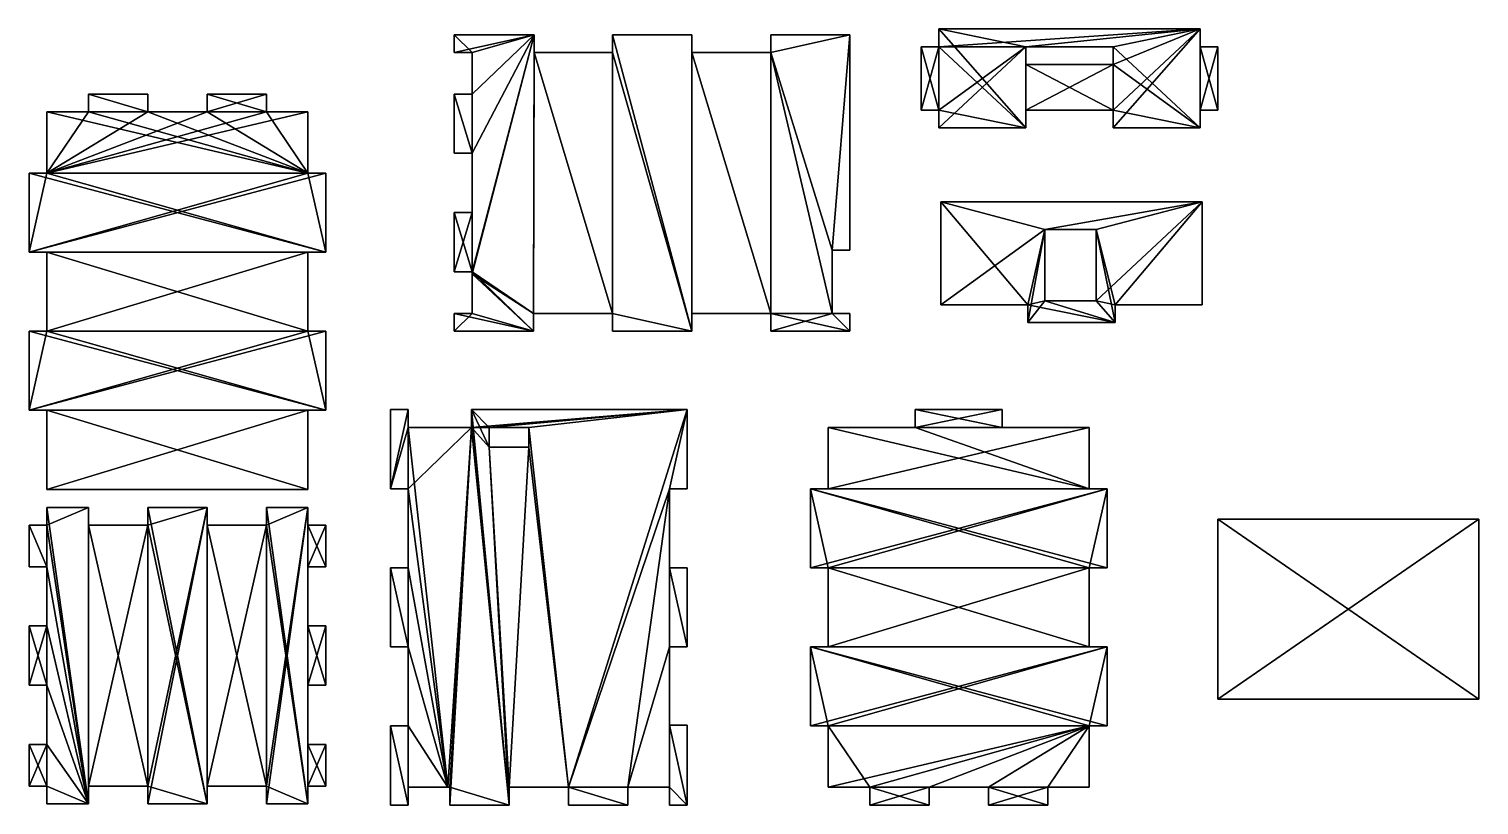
# Model space of a CAD drawing. Extents: x 0 to 733, y -1 to 392.
import ezdxf

# ---------------------------------------------------------------- set-up
doc = ezdxf.new("R2010")
doc.units = 0
doc.header["$LTSCALE"] = 25.4
doc.layers.get('0').update_dxf_attribs({"linetype": 'CONTINUOUS'})

# ---------------------------------------------------------------- blocks, each defined once
blk = doc.blocks.new('GROUP_4')
at = {"color": 0}
for p, q in [((9, 218, 31), (0, 218, 31)), ((0, 218, 31), (0, 218, 71)), ((9, 218, 71), (0, 218, 71)), ((0, 218, 111), (9, 218, 111)), ((0, 218, 111), (0, 218, 151)), ((9, 218, 151), (0, 218, 151)), ((0, 209, 151), (0, 218, 151)), ((0, 218, 111), (0, 218, 151)), ((0, 209, 111), (0, 218, 111)), ((0, 209, 31), (0, 218, 31)), ((9, 218, 31), (0, 218, 31)), ((0, 209, 71), (0, 218, 71)), ((0, 218, 31), (0, 218, 71)), ((0, 209, 31), (0, 218, 31)), ((9, 218, 71), (0, 218, 71)), ((0, 209, 71), (0, 218, 71)), ((9, 218, 151), (0, 218, 151)), ((0, 209, 151), (0, 218, 151)), ((0, 209, 111), (0, 218, 111)), ((0, 218, 111), (9, 218, 111)), ((9, 218, 191), (141, 218, 191)), ((9, 209, 191), (9, 218, 191)), ((9, 218), (30, 218)), ((9, 218), (9, 218, 31)), ((9, 218, 111), (9, 218, 71)), ((9, 218, 191), (9, 218, 151)), ((9, 218, 191), (141, 218, 191)), ((9, 209, 31), (9, 218, 31)), ((9, 209, 31), (9, 218, 31)), ((9, 218), (9, 218, 31)), ((9, 209), (9, 218)), ((9, 209, 71), (9, 218, 71)), ((9, 209, 191), (9, 218, 191)), ((9, 218, 191), (9, 218, 151)), ((9, 209, 151), (9, 218, 151)), ((9, 209), (9, 218)), ((9, 218), (30, 218)), ((9, 209, 111), (9, 218, 111)), ((9, 218, 111), (9, 218, 71)), ((9, 209, 71), (9, 218, 71)), ((9, 209, 151), (9, 218, 151)), ((9, 209, 111), (9, 218, 111)), ((30, 218, -9), (60, 218, -9)), ((30, 218), (30, 218, -9)), ((30, 209), (30, 218)), ((30, 218), (30, 218, -9)), ((30, 209, -9), (30, 218, -9)), ((30, 209), (30, 218)), ((30, 209, -9), (30, 218, -9)), ((30, 218, -9), (60, 218, -9)), ((90, 218), (60, 218)), ((60, 218, -9), (60, 218)), ((60, 209), (60, 218)), ((90, 218), (60, 218)), ((60, 209, -9), (60, 218, -9)), ((60, 218, -9), (60, 218)), ((60, 209), (60, 218)), ((60, 209, -9), (60, 218, -9)), ((90, 218, -9), (120, 218, -9)), ((90, 218, -9), (90, 218)), ((90, 209), (90, 218)), ((90, 218, -9), (120, 218, -9)), ((90, 209, -9), (90, 218, -9)), ((90, 209), (90, 218)), ((90, 218, -9), (90, 218)), ((90, 209, -9), (90, 218, -9)), ((120, 218), (141, 218)), ((120, 218, -9), (120, 218)), ((120, 209, -9), (120, 218, -9)), ((120, 209), (120, 218)), ((120, 218), (141, 218)), ((120, 209, -9), (120, 218, -9)), ((120, 218, -9), (120, 218)), ((120, 209), (120, 218)), ((141, 209, 191), (141, 218, 191)), ((150, 218, 31), (141, 218, 31)), ((141, 218, 31), (141, 218)), ((141, 218, 151), (141, 218, 191)), ((150, 218, 151), (141, 218, 151)), ((141, 218, 111), (150, 218, 111)), ((141, 218, 71), (141, 218, 111)), ((150, 218, 71), (141, 218, 71)), ((141, 209, 31), (141, 218, 31)), ((150, 218, 31), (141, 218, 31)), ((141, 209), (141, 218)), ((141, 209), (141, 218)), ((141, 218, 31), (141, 218)), ((141, 209, 31), (141, 218, 31)), ((141, 209, 111), (141, 218, 111)), ((141, 218, 111), (150, 218, 111)), ((150, 218, 71), (141, 218, 71)), ((141, 209, 71), (141, 218, 71)), ((141, 209, 71), (141, 218, 71)), ((141, 218, 71), (141, 218, 111)), ((141, 209, 111), (141, 218, 111)), ((150, 218, 151), (141, 218, 151)), ((141, 209, 151), (141, 218, 151)), ((141, 209, 151), (141, 218, 151)), ((141, 218, 151), (141, 218, 191)), ((141, 209, 191), (141, 218, 191)), ((150, 209, 31), (150, 218, 31)), ((150, 218, 31), (150, 218, 71)), ((150, 209, 71), (150, 218, 71)), ((150, 218, 31), (150, 218, 71)), ((150, 218, 111), (150, 218, 151)), ((150, 209, 31), (150, 218, 31)), ((150, 209, 111), (150, 218, 111)), ((150, 209, 111), (150, 218, 111)), ((150, 218, 111), (150, 218, 151)), ((150, 209, 151), (150, 218, 151)), ((150, 209, 71), (150, 218, 71)), ((150, 209, 151), (150, 218, 151)), ((0, 209, 111), (0, 209, 151)), ((9, 209, 31), (0, 209, 31)), ((0, 209, 31), (0, 209, 71)), ((9, 209, 71), (0, 209, 71)), ((0, 209, 31), (0, 209, 71)), ((9, 209, 31), (0, 209, 31)), ((9, 209, 151), (0, 209, 151)), ((0, 209, 111), (0, 209, 151)), ((0, 209, 111), (9, 209, 111)), ((9, 209, 71), (0, 209, 71)), ((9, 209, 151), (0, 209, 151)), ((0, 209, 111), (9, 209, 111)), ((9, 209, 191), (141, 209, 191)), ((9, 209), (9, 209, 31)), ((9, 209, 191), (9, 209, 151)), ((9, 209), (30, 209)), ((9, 209), (9, 209, 31)), ((9, 209), (30, 209)), ((9, 209, 191), (141, 209, 191)), ((9, 209, 191), (9, 209, 151)), ((9, 209, 111), (9, 209, 71)), ((9, 209, 111), (9, 209, 71)), ((30, 209), (30, 209, -9)), ((30, 209, -9), (60, 209, -9)), ((30, 209), (30, 209, -9)), ((30, 209, -9), (60, 209, -9)), ((90, 209), (60, 209)), ((60, 209, -9), (60, 209)), ((60, 209, -9), (60, 209)), ((90, 209), (60, 209)), ((90, 209, -9), (120, 209, -9)), ((90, 209, -9), (90, 209)), ((90, 209, -9), (90, 209)), ((90, 209, -9), (120, 209, -9)), ((120, 209), (141, 209)), ((120, 209, -9), (120, 209)), ((120, 209, -9), (120, 209)), ((120, 209), (141, 209)), ((150, 209, 31), (141, 209, 31)), ((141, 209, 31), (141, 209)), ((141, 209, 111), (150, 209, 111)), ((150, 209, 71), (141, 209, 71)), ((141, 209, 71), (141, 209, 111)), ((150, 209, 151), (141, 209, 151)), ((141, 209, 151), (141, 209, 191)), ((141, 209, 31), (141, 209)), ((150, 209, 31), (141, 209, 31)), ((150, 209, 71), (141, 209, 71)), ((141, 209, 71), (141, 209, 111)), ((141, 209, 111), (150, 209, 111)), ((150, 209, 151), (141, 209, 151)), ((141, 209, 151), (141, 209, 191)), ((150, 209, 31), (150, 209, 71)), ((150, 209, 111), (150, 209, 151)), ((150, 209, 31), (150, 209, 71)), ((150, 209, 111), (150, 209, 151))]:
    blk.add_line(p, q, dxfattribs=at)
mesh = blk.add_polyface(dxfattribs=at)
corners = [(9, 218, 191), (141, 218, 151), (9, 218, 151), (141, 218, 191), (0, 218, 151), (9, 218, 111), (0, 218, 111), (141, 218, 111), (150, 218, 111), (150, 218, 151), (141, 218, 71), (9, 218, 71), (0, 218, 71), (9, 218, 31), (0, 218, 31), (141, 218, 31), (150, 218, 31), (150, 218, 71), (30, 218), (9, 218), (60, 218), (90, 218), (120, 218), (141, 218), (120, 218, -9), (90, 218, -9), (30, 218, -9), (60, 218, -9)]
mesh.append_faces([[corners[k] for k in face] for face in [(1, 0, 3), (4, 5, 6), (12, 13, 14), (13, 18, 19), (21, 24, 25), (26, 20, 27)]], dxfattribs={"vtx0": -1, "color": 0})
mesh.append_faces([[corners[k] for k in face] for face in [(0, 1, 2), (7, 4, 8), (8, 4, 9), (9, 2, 1), (5, 10, 11), (10, 5, 7), (15, 12, 16), (16, 12, 17), (17, 11, 10), (20, 13, 21), (22, 13, 23), (23, 13, 15), (24, 21, 22)]], dxfattribs={"vtx0": -1, "vtx1": -1, "color": 0})
mesh.append_faces([[corners[k] for k in face] for face in [(5, 4, 7), (13, 12, 15), (18, 13, 20), (21, 13, 22)]], dxfattribs={"vtx0": -1, "vtx1": -1, "vtx2": -1, "color": 0})
mesh.append_faces([[corners[k] for k in face] for face in [(9, 4, 2), (17, 12, 11), (20, 26, 18)]], dxfattribs={"vtx0": -1, "vtx2": -1, "color": 0})
mesh = blk.add_polyface(dxfattribs=at)
corners = [(0, 218, 151), (0, 209, 111), (0, 209, 151), (0, 218, 111)]
mesh.append_faces([[corners[k] for k in face] for face in [(0, 1, 2), (1, 0, 3)]], dxfattribs={"vtx0": -1, "color": 0})
mesh = blk.add_polyface(dxfattribs=at)
corners = [(9, 218, 31), (0, 209, 31), (0, 218, 31), (9, 209, 31)]
mesh.append_faces([[corners[k] for k in face] for face in [(0, 1, 2), (1, 0, 3)]], dxfattribs={"vtx0": -1, "color": 0})
mesh = blk.add_polyface(dxfattribs=at)
corners = [(0, 218, 71), (0, 209, 31), (0, 209, 71), (0, 218, 31)]
mesh.append_faces([[corners[k] for k in face] for face in [(0, 1, 2), (1, 0, 3)]], dxfattribs={"vtx0": -1, "color": 0})
mesh = blk.add_polyface(dxfattribs=at)
corners = [(9, 209, 71), (0, 218, 71), (0, 209, 71), (9, 218, 71)]
mesh.append_faces([[corners[k] for k in face] for face in [(0, 1, 2), (1, 0, 3)]], dxfattribs={"vtx0": -1, "color": 0})
mesh = blk.add_polyface(dxfattribs=at)
corners = [(9, 209, 151), (0, 218, 151), (0, 209, 151), (9, 218, 151)]
mesh.append_faces([[corners[k] for k in face] for face in [(0, 1, 2), (1, 0, 3)]], dxfattribs={"vtx0": -1, "color": 0})
mesh = blk.add_polyface(dxfattribs=at)
corners = [(9, 218, 111), (0, 209, 111), (0, 218, 111), (9, 209, 111)]
mesh.append_faces([[corners[k] for k in face] for face in [(0, 1, 2), (1, 0, 3)]], dxfattribs={"vtx0": -1, "color": 0})
mesh = blk.add_polyface(dxfattribs=at)
corners = [(141, 209, 191), (9, 218, 191), (9, 209, 191), (141, 218, 191)]
mesh.append_faces([[corners[k] for k in face] for face in [(0, 1, 2), (1, 0, 3)]], dxfattribs={"vtx0": -1, "color": 0})
mesh = blk.add_polyface(dxfattribs=at)
corners = [(9, 218, 31), (9, 209), (9, 209, 31), (9, 218)]
mesh.append_faces([[corners[k] for k in face] for face in [(0, 1, 2), (1, 0, 3)]], dxfattribs={"vtx0": -1, "color": 0})
mesh = blk.add_polyface(dxfattribs=at)
corners = [(9, 218, 191), (9, 209, 151), (9, 209, 191), (9, 218, 151)]
mesh.append_faces([[corners[k] for k in face] for face in [(0, 1, 2), (1, 0, 3)]], dxfattribs={"vtx0": -1, "color": 0})
mesh = blk.add_polyface(dxfattribs=at)
corners = [(30, 218), (9, 209), (9, 218), (30, 209)]
mesh.append_faces([[corners[k] for k in face] for face in [(0, 1, 2), (1, 0, 3)]], dxfattribs={"vtx0": -1, "color": 0})
mesh = blk.add_polyface(dxfattribs=at)
corners = [(9, 218, 111), (9, 209, 71), (9, 209, 111), (9, 218, 71)]
mesh.append_faces([[corners[k] for k in face] for face in [(0, 1, 2), (1, 0, 3)]], dxfattribs={"vtx0": -1, "color": 0})
mesh = blk.add_polyface(dxfattribs=at)
corners = [(30, 218), (30, 209, -9), (30, 209), (30, 218, -9)]
mesh.append_faces([[corners[k] for k in face] for face in [(0, 1, 2), (1, 0, 3)]], dxfattribs={"vtx0": -1, "color": 0})
mesh = blk.add_polyface(dxfattribs=at)
corners = [(60, 218, -9), (30, 209, -9), (30, 218, -9), (60, 209, -9)]
mesh.append_faces([[corners[k] for k in face] for face in [(0, 1, 2), (1, 0, 3)]], dxfattribs={"vtx0": -1, "color": 0})
mesh = blk.add_polyface(dxfattribs=at)
corners = [(90, 218), (60, 209), (60, 218), (90, 209)]
mesh.append_faces([[corners[k] for k in face] for face in [(0, 1, 2), (1, 0, 3)]], dxfattribs={"vtx0": -1, "color": 0})
mesh = blk.add_polyface(dxfattribs=at)
corners = [(60, 218, -9), (60, 209), (60, 209, -9), (60, 218)]
mesh.append_faces([[corners[k] for k in face] for face in [(0, 1, 2), (1, 0, 3)]], dxfattribs={"vtx0": -1, "color": 0})
mesh = blk.add_polyface(dxfattribs=at)
corners = [(120, 218, -9), (90, 209, -9), (90, 218, -9), (120, 209, -9)]
mesh.append_faces([[corners[k] for k in face] for face in [(0, 1, 2), (1, 0, 3)]], dxfattribs={"vtx0": -1, "color": 0})
mesh = blk.add_polyface(dxfattribs=at)
corners = [(90, 218), (90, 209, -9), (90, 209), (90, 218, -9)]
mesh.append_faces([[corners[k] for k in face] for face in [(0, 1, 2), (1, 0, 3)]], dxfattribs={"vtx0": -1, "color": 0})
mesh = blk.add_polyface(dxfattribs=at)
corners = [(141, 218), (120, 209), (120, 218), (141, 209)]
mesh.append_faces([[corners[k] for k in face] for face in [(0, 1, 2), (1, 0, 3)]], dxfattribs={"vtx0": -1, "color": 0})
mesh = blk.add_polyface(dxfattribs=at)
corners = [(120, 218, -9), (120, 209), (120, 209, -9), (120, 218)]
mesh.append_faces([[corners[k] for k in face] for face in [(0, 1, 2), (1, 0, 3)]], dxfattribs={"vtx0": -1, "color": 0})
mesh = blk.add_polyface(dxfattribs=at)
corners = [(150, 218, 31), (141, 209, 31), (141, 218, 31), (150, 209, 31)]
mesh.append_faces([[corners[k] for k in face] for face in [(0, 1, 2), (1, 0, 3)]], dxfattribs={"vtx0": -1, "color": 0})
mesh = blk.add_polyface(dxfattribs=at)
corners = [(141, 209), (141, 218, 31), (141, 209, 31), (141, 218)]
mesh.append_faces([[corners[k] for k in face] for face in [(0, 1, 2), (1, 0, 3)]], dxfattribs={"vtx0": -1, "color": 0})
mesh = blk.add_polyface(dxfattribs=at)
corners = [(150, 218, 111), (141, 209, 111), (141, 218, 111), (150, 209, 111)]
mesh.append_faces([[corners[k] for k in face] for face in [(0, 1, 2), (1, 0, 3)]], dxfattribs={"vtx0": -1, "color": 0})
mesh = blk.add_polyface(dxfattribs=at)
corners = [(150, 209, 71), (141, 218, 71), (141, 209, 71), (150, 218, 71)]
mesh.append_faces([[corners[k] for k in face] for face in [(0, 1, 2), (1, 0, 3)]], dxfattribs={"vtx0": -1, "color": 0})
mesh = blk.add_polyface(dxfattribs=at)
corners = [(141, 218, 71), (141, 209, 111), (141, 209, 71), (141, 218, 111)]
mesh.append_faces([[corners[k] for k in face] for face in [(0, 1, 2), (1, 0, 3)]], dxfattribs={"vtx0": -1, "color": 0})
mesh = blk.add_polyface(dxfattribs=at)
corners = [(150, 209, 151), (141, 218, 151), (141, 209, 151), (150, 218, 151)]
mesh.append_faces([[corners[k] for k in face] for face in [(0, 1, 2), (1, 0, 3)]], dxfattribs={"vtx0": -1, "color": 0})
mesh = blk.add_polyface(dxfattribs=at)
corners = [(141, 218, 151), (141, 209, 191), (141, 209, 151), (141, 218, 191)]
mesh.append_faces([[corners[k] for k in face] for face in [(0, 1, 2), (1, 0, 3)]], dxfattribs={"vtx0": -1, "color": 0})
mesh = blk.add_polyface(dxfattribs=at)
corners = [(150, 218, 31), (150, 209, 71), (150, 209, 31), (150, 218, 71)]
mesh.append_faces([[corners[k] for k in face] for face in [(0, 1, 2), (1, 0, 3)]], dxfattribs={"vtx0": -1, "color": 0})
mesh = blk.add_polyface(dxfattribs=at)
corners = [(150, 218, 111), (150, 209, 151), (150, 209, 111), (150, 218, 151)]
mesh.append_faces([[corners[k] for k in face] for face in [(0, 1, 2), (1, 0, 3)]], dxfattribs={"vtx0": -1, "color": 0})
mesh = blk.add_polyface(dxfattribs=at)
corners = [(141, 209, 191), (9, 209, 151), (141, 209, 151), (9, 209, 191), (150, 209, 151), (141, 209, 111), (150, 209, 111), (9, 209, 111), (0, 209, 111), (0, 209, 151), (9, 209, 71), (141, 209, 71), (150, 209, 71), (141, 209, 31), (150, 209, 31), (9, 209, 31), (0, 209, 31), (0, 209, 71), (120, 209), (141, 209), (90, 209), (60, 209), (30, 209), (9, 209), (30, 209, -9), (60, 209, -9), (90, 209, -9), (120, 209, -9)]
mesh.append_faces([[corners[k] for k in face] for face in [(1, 0, 3), (4, 5, 6), (12, 13, 14), (13, 18, 19), (21, 24, 25), (18, 26, 27)]], dxfattribs={"vtx0": -1, "color": 0})
mesh.append_faces([[corners[k] for k in face] for face in [(0, 1, 2), (7, 4, 8), (8, 4, 9), (9, 2, 1), (5, 10, 11), (10, 5, 7), (15, 12, 16), (16, 12, 17), (17, 11, 10), (20, 13, 21), (22, 13, 23), (23, 13, 15), (24, 21, 22), (26, 18, 20)]], dxfattribs={"vtx0": -1, "vtx1": -1, "color": 0})
mesh.append_faces([[corners[k] for k in face] for face in [(5, 4, 7), (13, 12, 15), (18, 13, 20), (21, 13, 22)]], dxfattribs={"vtx0": -1, "vtx1": -1, "vtx2": -1, "color": 0})
mesh.append_faces([[corners[k] for k in face] for face in [(9, 4, 2), (17, 12, 11)]], dxfattribs={"vtx0": -1, "vtx2": -1, "color": 0})
blk = doc.blocks.new('GROUP_3')
at = {"color": 0}
for p, q in [((9, 150, 9), (30, 150, 9)), ((9, 141, 9), (9, 150, 9)), ((9, 141), (9, 150)), ((9, 150), (30, 150)), ((9, 141, 9), (9, 150, 9)), ((9, 150, 9), (9, 150)), ((9, 141), (9, 150)), ((9, 150), (30, 150)), ((9, 150, 9), (9, 150)), ((9, 150, 9), (30, 150, 9)), ((30, 150, 9), (30, 141, 9)), ((30, 150), (30, 141)), ((30, 150, 9), (30, 150)), ((30, 150, 9), (30, 141, 9)), ((30, 150), (30, 141)), ((30, 150, 9), (30, 150)), ((60, 150, 9), (90, 150, 9)), ((60, 141, 9), (60, 150, 9)), ((60, 150), (90, 150)), ((60, 150, 9), (60, 150)), ((60, 150, 9), (90, 150, 9)), ((60, 141, 9), (60, 150, 9)), ((60, 150, 9), (60, 150)), ((60, 141), (60, 150)), ((60, 141), (60, 150)), ((60, 150), (90, 150)), ((90, 150, 9), (90, 141, 9)), ((90, 150), (90, 141)), ((90, 150, 9), (90, 150)), ((90, 150, 9), (90, 141, 9)), ((90, 150, 9), (90, 150)), ((90, 150), (90, 141)), ((120, 141, 9), (120, 150, 9)), ((120, 150, 9), (120, 150)), ((120, 141), (120, 150)), ((120, 150), (141, 150)), ((120, 150, 9), (120, 150)), ((120, 150, 9), (141, 150, 9)), ((120, 150, 9), (141, 150, 9)), ((120, 141, 9), (120, 150, 9)), ((120, 141), (120, 150)), ((120, 150), (141, 150)), ((141, 150, 9), (141, 150)), ((141, 141, 9), (141, 150, 9)), ((141, 141), (141, 150)), ((141, 150, 9), (141, 150)), ((141, 141, 9), (141, 150, 9)), ((141, 141), (141, 150)), ((0, 141, 9), (9, 141, 9)), ((0, 120, 9), (0, 141, 9)), ((0, 141, 9), (0, 141)), ((0, 120), (0, 141)), ((0, 120, 9), (0, 141, 9)), ((0, 120), (0, 141)), ((0, 141), (9, 141)), ((0, 141, 9), (9, 141, 9)), ((0, 141), (9, 141)), ((0, 141, 9), (0, 141)), ((9, 141, 9), (9, 141)), ((9, 141, 9), (9, 141)), ((30, 141, 9), (60, 141, 9)), ((30, 141), (60, 141)), ((30, 141, 9), (60, 141, 9)), ((30, 141), (60, 141)), ((30, 141, 9), (30, 141)), ((30, 141, 9), (30, 141)), ((60, 141, 9), (60, 141)), ((60, 141, 9), (60, 141)), ((90, 141, 9), (120, 141, 9)), ((90, 141), (120, 141)), ((90, 141, 9), (90, 141)), ((90, 141, 9), (90, 141)), ((90, 141, 9), (120, 141, 9)), ((90, 141), (120, 141)), ((120, 141, 9), (120, 141)), ((120, 141, 9), (120, 141)), ((141, 141, 9), (141, 141)), ((150, 141, 9), (141, 141, 9)), ((150, 141), (141, 141)), ((150, 141, 9), (141, 141, 9)), ((150, 141), (141, 141)), ((141, 141, 9), (141, 141)), ((150, 120, 9), (150, 141, 9)), ((150, 120), (150, 141)), ((150, 120), (150, 141)), ((150, 141, 9), (150, 141)), ((150, 120, 9), (150, 141, 9)), ((150, 141, 9), (150, 141)), ((9, 120, 9), (0, 120, 9)), ((0, 120, 9), (0, 120)), ((9, 120), (0, 120)), ((9, 120, 9), (0, 120, 9)), ((0, 120, 9), (0, 120)), ((9, 120), (0, 120)), ((9, 90, 9), (9, 120, 9)), ((9, 90, 9), (9, 120, 9)), ((9, 120, 9), (9, 120)), ((9, 90), (9, 120)), ((9, 90), (9, 120)), ((9, 120, 9), (9, 120)), ((141, 90, 9), (141, 120, 9)), ((141, 120, 9), (150, 120, 9)), ((141, 120, 9), (150, 120, 9)), ((141, 120, 9), (141, 120)), ((141, 120), (150, 120)), ((141, 120), (150, 120)), ((141, 90), (141, 120)), ((141, 90, 9), (141, 120, 9)), ((141, 90), (141, 120)), ((141, 120, 9), (141, 120)), ((150, 120, 9), (150, 120)), ((150, 120, 9), (150, 120)), ((0, 90, 9), (9, 90, 9)), ((0, 60, 9), (0, 90, 9)), ((0, 60), (0, 90)), ((0, 90), (9, 90)), ((0, 90, 9), (9, 90, 9)), ((0, 90), (9, 90)), ((0, 90, 9), (0, 90)), ((0, 90, 9), (0, 90)), ((0, 60), (0, 90)), ((0, 60, 9), (0, 90, 9)), ((9, 90, 9), (9, 90)), ((9, 90, 9), (9, 90)), ((150, 90, 9), (141, 90, 9)), ((150, 90), (141, 90)), ((141, 90, 9), (141, 90)), ((150, 90, 9), (141, 90, 9)), ((150, 90), (141, 90)), ((141, 90, 9), (141, 90)), ((150, 60, 9), (150, 90, 9)), ((150, 60), (150, 90)), ((150, 60), (150, 90)), ((150, 90, 9), (150, 90)), ((150, 60, 9), (150, 90, 9)), ((150, 90, 9), (150, 90)), ((9, 60, 9), (0, 60, 9)), ((9, 60), (0, 60)), ((9, 60, 9), (0, 60, 9)), ((0, 60, 9), (0, 60)), ((9, 60), (0, 60)), ((0, 60, 9), (0, 60)), ((9, 30, 9), (9, 60, 9)), ((9, 30), (9, 60)), ((9, 60, 9), (9, 60)), ((9, 30, 9), (9, 60, 9)), ((9, 60, 9), (9, 60)), ((9, 30), (9, 60)), ((141, 30, 9), (141, 60, 9)), ((141, 60, 9), (150, 60, 9)), ((141, 60), (150, 60)), ((141, 30), (141, 60)), ((141, 30, 9), (141, 60, 9)), ((141, 30), (141, 60)), ((141, 60, 9), (141, 60)), ((141, 60, 9), (150, 60, 9)), ((141, 60, 9), (141, 60)), ((141, 60), (150, 60)), ((150, 60, 9), (150, 60)), ((150, 60, 9), (150, 60)), ((0, 30, 9), (9, 30, 9)), ((0, 30), (9, 30)), ((0, 30, 9), (0, 30)), ((0, 30, 9), (9, 30, 9)), ((0, 9, 9), (0, 30, 9)), ((0, 30, 9), (0, 30)), ((0, 9), (0, 30)), ((0, 9, 9), (0, 30, 9)), ((0, 9), (0, 30)), ((0, 30), (9, 30)), ((9, 30, 9), (9, 30)), ((9, 30, 9), (9, 30)), ((150, 30, 9), (141, 30, 9)), ((150, 30), (141, 30)), ((141, 30, 9), (141, 30)), ((150, 30, 9), (141, 30, 9)), ((150, 30), (141, 30)), ((141, 30, 9), (141, 30)), ((150, 9), (150, 30)), ((150, 30, 9), (150, 30)), ((150, 9, 9), (150, 30, 9)), ((150, 30, 9), (150, 30)), ((150, 9, 9), (150, 30, 9)), ((150, 9), (150, 30)), ((9, 9, 9), (0, 9, 9)), ((0, 9, 9), (0, 9)), ((9, 9, 9), (0, 9, 9)), ((0, 9, 9), (0, 9)), ((9, 9), (0, 9)), ((9, 9), (0, 9)), ((9, 0, 9), (9, 9, 9)), ((9, 9, 9), (9, 9)), ((9, 0), (9, 9)), ((9, 0, 9), (9, 9, 9)), ((9, 9, 9), (9, 9)), ((9, 0), (9, 9)), ((60, 9, 9), (30, 9, 9)), ((30, 9, 9), (30, 9)), ((60, 9), (30, 9)), ((30, 9, 9), (30, 0, 9)), ((60, 9, 9), (30, 9, 9)), ((60, 9), (30, 9)), ((30, 9), (30, 0)), ((30, 9, 9), (30, 0, 9)), ((30, 9), (30, 0)), ((30, 9, 9), (30, 9)), ((60, 9, 9), (60, 9)), ((60, 0, 9), (60, 9, 9)), ((60, 0, 9), (60, 9, 9)), ((60, 9, 9), (60, 9)), ((60, 0), (60, 9)), ((60, 0), (60, 9)), ((90, 9, 9), (90, 0, 9)), ((120, 9, 9), (90, 9, 9)), ((90, 9, 9), (90, 0, 9)), ((90, 9), (90, 0)), ((90, 9, 9), (90, 9)), ((120, 9), (90, 9)), ((90, 9), (90, 0)), ((120, 9, 9), (90, 9, 9)), ((90, 9, 9), (90, 9)), ((120, 9), (90, 9)), ((120, 0, 9), (120, 9, 9)), ((120, 0, 9), (120, 9, 9)), ((120, 9, 9), (120, 9)), ((120, 0), (120, 9)), ((120, 0), (120, 9)), ((120, 9, 9), (120, 9)), ((141, 9, 9), (141, 0, 9)), ((141, 9), (141, 0)), ((141, 9, 9), (141, 9)), ((141, 9, 9), (141, 0, 9)), ((150, 9, 9), (141, 9, 9)), ((150, 9), (141, 9)), ((141, 9), (141, 0)), ((150, 9, 9), (141, 9, 9)), ((141, 9, 9), (141, 9)), ((150, 9), (141, 9)), ((150, 9, 9), (150, 9)), ((150, 9, 9), (150, 9)), ((9, 0, 9), (9, 0)), ((9, 0, 9), (30, 0, 9)), ((9, 0), (30, 0)), ((9, 0, 9), (9, 0)), ((9, 0), (30, 0)), ((9, 0, 9), (30, 0, 9)), ((30, 0, 9), (30, 0)), ((30, 0, 9), (30, 0)), ((60, 0, 9), (90, 0, 9)), ((60, 0, 9), (60, 0)), ((60, 0), (90, 0)), ((60, 0, 9), (60, 0)), ((60, 0), (90, 0)), ((60, 0, 9), (90, 0, 9)), ((90, 0, 9), (90, 0)), ((90, 0, 9), (90, 0)), ((120, 0, 9), (141, 0, 9)), ((120, 0, 9), (120, 0)), ((120, 0), (141, 0)), ((120, 0, 9), (120, 0)), ((120, 0), (141, 0)), ((120, 0, 9), (141, 0, 9)), ((141, 0, 9), (141, 0)), ((141, 0, 9), (141, 0))]:
    blk.add_line(p, q, dxfattribs=at)
mesh = blk.add_polyface(dxfattribs=at)
corners = [(150, 9, 9), (141, 30, 9), (141, 9, 9), (150, 30, 9), (150, 60, 9), (141, 90, 9), (141, 60, 9), (150, 90, 9), (150, 120, 9), (141, 141, 9), (141, 120, 9), (150, 141, 9), (141, 0, 9), (120, 9, 9), (120, 0, 9), (120, 141, 9), (120, 150, 9), (141, 150, 9), (90, 141, 9), (90, 9, 9), (90, 0, 9), (60, 9, 9), (60, 0, 9), (60, 141, 9), (60, 150, 9), (90, 150, 9), (30, 141, 9), (30, 9, 9), (30, 0, 9), (9, 9, 9), (9, 0, 9), (9, 30, 9), (9, 60, 9), (9, 90, 9), (9, 120, 9), (9, 141, 9), (9, 150, 9), (30, 150, 9), (0, 141, 9), (0, 120, 9), (0, 90, 9), (0, 60, 9), (0, 30, 9), (0, 9, 9)]
mesh.append_faces([[corners[k] for k in face] for face in [(1, 0, 3), (5, 4, 7), (9, 8, 11), (12, 13, 14), (20, 21, 22), (28, 29, 30), (34, 38, 39), (32, 40, 41), (29, 42, 43)]], dxfattribs={"vtx0": -1, "color": 0})
mesh.append_faces([[corners[k] for k in face] for face in [(0, 1, 2), (4, 5, 6), (8, 9, 10), (15, 12, 16), (16, 12, 17), (17, 10, 9), (13, 18, 19), (18, 13, 15), (23, 20, 24), (24, 20, 25), (25, 19, 18), (21, 26, 27), (26, 21, 23), (31, 28, 32), (33, 28, 34), (35, 28, 36), (36, 28, 37), (37, 27, 26), (38, 34, 35), (40, 32, 33), (42, 29, 31)]], dxfattribs={"vtx0": -1, "vtx1": -1, "color": 0})
mesh.append_faces([[corners[k] for k in face] for face in [(13, 12, 15), (17, 2, 1), (17, 6, 5), (21, 20, 23), (29, 28, 31), (32, 28, 33), (34, 28, 35)]], dxfattribs={"vtx0": -1, "vtx1": -1, "vtx2": -1, "color": 0})
mesh.append_faces([[corners[k] for k in face] for face in [(17, 12, 2), (17, 1, 6), (17, 5, 10), (25, 20, 19), (37, 28, 27)]], dxfattribs={"vtx0": -1, "vtx2": -1, "color": 0})
mesh = blk.add_polyface(dxfattribs=at)
corners = [(150, 141), (141, 120), (141, 141), (150, 120), (150, 90), (141, 60), (141, 90), (150, 60), (150, 30), (141, 9), (141, 30), (150, 9), (141, 150), (120, 141), (120, 150), (120, 9), (120, 0), (141, 0), (90, 9), (90, 141), (90, 150), (60, 141), (60, 150), (60, 9), (60, 0), (90, 0), (30, 150), (9, 141), (9, 150), (30, 0), (30, 9), (30, 141), (0, 141), (9, 120), (0, 120), (9, 90), (9, 60), (9, 9), (9, 0), (9, 30), (0, 9), (0, 30), (0, 60), (0, 90)]
mesh.append_faces([[corners[k] for k in face] for face in [(1, 0, 3), (5, 4, 7), (9, 8, 11), (12, 13, 14), (20, 21, 22), (26, 27, 28), (32, 33, 34), (39, 40, 41), (35, 42, 43)]], dxfattribs={"vtx0": -1, "color": 0})
mesh.append_faces([[corners[k] for k in face] for face in [(0, 1, 2), (4, 5, 6), (8, 9, 10), (15, 12, 16), (16, 12, 17), (17, 10, 9), (13, 18, 19), (18, 13, 15), (23, 20, 24), (24, 20, 25), (25, 19, 18), (29, 26, 30), (30, 21, 23), (33, 27, 35), (37, 27, 38), (38, 27, 29), (40, 39, 37), (42, 35, 36)]], dxfattribs={"vtx0": -1, "vtx1": -1, "color": 0})
mesh.append_faces([[corners[k] for k in face] for face in [(13, 12, 15), (17, 2, 1), (17, 6, 5), (21, 20, 23), (27, 26, 29), (35, 27, 36), (36, 27, 37)]], dxfattribs={"vtx0": -1, "vtx1": -1, "vtx2": -1, "color": 0})
mesh.append_faces([[corners[k] for k in face] for face in [(17, 12, 2), (17, 1, 6), (17, 5, 10), (25, 20, 19), (30, 26, 31), (30, 31, 21), (33, 32, 27), (37, 39, 36)]], dxfattribs={"vtx0": -1, "vtx2": -1, "color": 0})
mesh = blk.add_polyface(dxfattribs=at)
corners = [(9, 150, 9), (9, 141), (9, 141, 9), (9, 150)]
mesh.append_faces([[corners[k] for k in face] for face in [(0, 1, 2), (1, 0, 3)]], dxfattribs={"vtx0": -1, "color": 0})
mesh = blk.add_polyface(dxfattribs=at)
corners = [(9, 150, 9), (30, 150), (9, 150), (30, 150, 9)]
mesh.append_faces([[corners[k] for k in face] for face in [(0, 1, 2), (1, 0, 3)]], dxfattribs={"vtx0": -1, "color": 0})
mesh = blk.add_polyface(dxfattribs=at)
corners = [(30, 150), (30, 141, 9), (30, 141), (30, 150, 9)]
mesh.append_faces([[corners[k] for k in face] for face in [(0, 1, 2), (1, 0, 3)]], dxfattribs={"vtx0": -1, "color": 0})
mesh = blk.add_polyface(dxfattribs=at)
corners = [(60, 150, 9), (90, 150), (60, 150), (90, 150, 9)]
mesh.append_faces([[corners[k] for k in face] for face in [(0, 1, 2), (1, 0, 3)]], dxfattribs={"vtx0": -1, "color": 0})
mesh = blk.add_polyface(dxfattribs=at)
corners = [(60, 150, 9), (60, 141), (60, 141, 9), (60, 150)]
mesh.append_faces([[corners[k] for k in face] for face in [(0, 1, 2), (1, 0, 3)]], dxfattribs={"vtx0": -1, "color": 0})
mesh = blk.add_polyface(dxfattribs=at)
corners = [(90, 150), (90, 141, 9), (90, 141), (90, 150, 9)]
mesh.append_faces([[corners[k] for k in face] for face in [(0, 1, 2), (1, 0, 3)]], dxfattribs={"vtx0": -1, "color": 0})
mesh = blk.add_polyface(dxfattribs=at)
corners = [(120, 150, 9), (120, 141), (120, 141, 9), (120, 150)]
mesh.append_faces([[corners[k] for k in face] for face in [(0, 1, 2), (1, 0, 3)]], dxfattribs={"vtx0": -1, "color": 0})
mesh = blk.add_polyface(dxfattribs=at)
corners = [(120, 150, 9), (141, 150), (120, 150), (141, 150, 9)]
mesh.append_faces([[corners[k] for k in face] for face in [(0, 1, 2), (1, 0, 3)]], dxfattribs={"vtx0": -1, "color": 0})
mesh = blk.add_polyface(dxfattribs=at)
corners = [(141, 150), (141, 141, 9), (141, 141), (141, 150, 9)]
mesh.append_faces([[corners[k] for k in face] for face in [(0, 1, 2), (1, 0, 3)]], dxfattribs={"vtx0": -1, "color": 0})
mesh = blk.add_polyface(dxfattribs=at)
corners = [(0, 141, 9), (0, 120), (0, 120, 9), (0, 141)]
mesh.append_faces([[corners[k] for k in face] for face in [(0, 1, 2), (1, 0, 3)]], dxfattribs={"vtx0": -1, "color": 0})
mesh = blk.add_polyface(dxfattribs=at)
corners = [(0, 141, 9), (9, 141), (0, 141), (9, 141, 9)]
mesh.append_faces([[corners[k] for k in face] for face in [(0, 1, 2), (1, 0, 3)]], dxfattribs={"vtx0": -1, "color": 0})
mesh = blk.add_polyface(dxfattribs=at)
corners = [(30, 141, 9), (60, 141), (30, 141), (60, 141, 9)]
mesh.append_faces([[corners[k] for k in face] for face in [(0, 1, 2), (1, 0, 3)]], dxfattribs={"vtx0": -1, "color": 0})
mesh = blk.add_polyface(dxfattribs=at)
corners = [(90, 141, 9), (120, 141), (90, 141), (120, 141, 9)]
mesh.append_faces([[corners[k] for k in face] for face in [(0, 1, 2), (1, 0, 3)]], dxfattribs={"vtx0": -1, "color": 0})
mesh = blk.add_polyface(dxfattribs=at)
corners = [(141, 141, 9), (150, 141), (141, 141), (150, 141, 9)]
mesh.append_faces([[corners[k] for k in face] for face in [(0, 1, 2), (1, 0, 3)]], dxfattribs={"vtx0": -1, "color": 0})
mesh = blk.add_polyface(dxfattribs=at)
corners = [(150, 141), (150, 120, 9), (150, 120), (150, 141, 9)]
mesh.append_faces([[corners[k] for k in face] for face in [(0, 1, 2), (1, 0, 3)]], dxfattribs={"vtx0": -1, "color": 0})
mesh = blk.add_polyface(dxfattribs=at)
corners = [(9, 120, 9), (0, 120), (9, 120), (0, 120, 9)]
mesh.append_faces([[corners[k] for k in face] for face in [(0, 1, 2), (1, 0, 3)]], dxfattribs={"vtx0": -1, "color": 0})
mesh = blk.add_polyface(dxfattribs=at)
corners = [(9, 120, 9), (9, 90), (9, 90, 9), (9, 120)]
mesh.append_faces([[corners[k] for k in face] for face in [(0, 1, 2), (1, 0, 3)]], dxfattribs={"vtx0": -1, "color": 0})
mesh = blk.add_polyface(dxfattribs=at)
corners = [(150, 120, 9), (141, 120), (150, 120), (141, 120, 9)]
mesh.append_faces([[corners[k] for k in face] for face in [(0, 1, 2), (1, 0, 3)]], dxfattribs={"vtx0": -1, "color": 0})
mesh = blk.add_polyface(dxfattribs=at)
corners = [(141, 120), (141, 90, 9), (141, 90), (141, 120, 9)]
mesh.append_faces([[corners[k] for k in face] for face in [(0, 1, 2), (1, 0, 3)]], dxfattribs={"vtx0": -1, "color": 0})
mesh = blk.add_polyface(dxfattribs=at)
corners = [(0, 90, 9), (9, 90), (0, 90), (9, 90, 9)]
mesh.append_faces([[corners[k] for k in face] for face in [(0, 1, 2), (1, 0, 3)]], dxfattribs={"vtx0": -1, "color": 0})
mesh = blk.add_polyface(dxfattribs=at)
corners = [(0, 90, 9), (0, 60), (0, 60, 9), (0, 90)]
mesh.append_faces([[corners[k] for k in face] for face in [(0, 1, 2), (1, 0, 3)]], dxfattribs={"vtx0": -1, "color": 0})
mesh = blk.add_polyface(dxfattribs=at)
corners = [(141, 90, 9), (150, 90), (141, 90), (150, 90, 9)]
mesh.append_faces([[corners[k] for k in face] for face in [(0, 1, 2), (1, 0, 3)]], dxfattribs={"vtx0": -1, "color": 0})
mesh = blk.add_polyface(dxfattribs=at)
corners = [(150, 90), (150, 60, 9), (150, 60), (150, 90, 9)]
mesh.append_faces([[corners[k] for k in face] for face in [(0, 1, 2), (1, 0, 3)]], dxfattribs={"vtx0": -1, "color": 0})
mesh = blk.add_polyface(dxfattribs=at)
corners = [(9, 60, 9), (0, 60), (9, 60), (0, 60, 9)]
mesh.append_faces([[corners[k] for k in face] for face in [(0, 1, 2), (1, 0, 3)]], dxfattribs={"vtx0": -1, "color": 0})
mesh = blk.add_polyface(dxfattribs=at)
corners = [(9, 60, 9), (9, 30), (9, 30, 9), (9, 60)]
mesh.append_faces([[corners[k] for k in face] for face in [(0, 1, 2), (1, 0, 3)]], dxfattribs={"vtx0": -1, "color": 0})
mesh = blk.add_polyface(dxfattribs=at)
corners = [(141, 60), (141, 30, 9), (141, 30), (141, 60, 9)]
mesh.append_faces([[corners[k] for k in face] for face in [(0, 1, 2), (1, 0, 3)]], dxfattribs={"vtx0": -1, "color": 0})
mesh = blk.add_polyface(dxfattribs=at)
corners = [(150, 60, 9), (141, 60), (150, 60), (141, 60, 9)]
mesh.append_faces([[corners[k] for k in face] for face in [(0, 1, 2), (1, 0, 3)]], dxfattribs={"vtx0": -1, "color": 0})
mesh = blk.add_polyface(dxfattribs=at)
corners = [(0, 30, 9), (9, 30), (0, 30), (9, 30, 9)]
mesh.append_faces([[corners[k] for k in face] for face in [(0, 1, 2), (1, 0, 3)]], dxfattribs={"vtx0": -1, "color": 0})
mesh = blk.add_polyface(dxfattribs=at)
corners = [(0, 30, 9), (0, 9), (0, 9, 9), (0, 30)]
mesh.append_faces([[corners[k] for k in face] for face in [(0, 1, 2), (1, 0, 3)]], dxfattribs={"vtx0": -1, "color": 0})
mesh = blk.add_polyface(dxfattribs=at)
corners = [(141, 30, 9), (150, 30), (141, 30), (150, 30, 9)]
mesh.append_faces([[corners[k] for k in face] for face in [(0, 1, 2), (1, 0, 3)]], dxfattribs={"vtx0": -1, "color": 0})
mesh = blk.add_polyface(dxfattribs=at)
corners = [(150, 30), (150, 9, 9), (150, 9), (150, 30, 9)]
mesh.append_faces([[corners[k] for k in face] for face in [(0, 1, 2), (1, 0, 3)]], dxfattribs={"vtx0": -1, "color": 0})
mesh = blk.add_polyface(dxfattribs=at)
corners = [(9, 9), (0, 9, 9), (0, 9), (9, 9, 9)]
mesh.append_faces([[corners[k] for k in face] for face in [(0, 1, 2), (1, 0, 3)]], dxfattribs={"vtx0": -1, "color": 0})
mesh = blk.add_polyface(dxfattribs=at)
corners = [(9, 9, 9), (9, 0), (9, 0, 9), (9, 9)]
mesh.append_faces([[corners[k] for k in face] for face in [(0, 1, 2), (1, 0, 3)]], dxfattribs={"vtx0": -1, "color": 0})
mesh = blk.add_polyface(dxfattribs=at)
corners = [(60, 9, 9), (30, 9), (60, 9), (30, 9, 9)]
mesh.append_faces([[corners[k] for k in face] for face in [(0, 1, 2), (1, 0, 3)]], dxfattribs={"vtx0": -1, "color": 0})
mesh = blk.add_polyface(dxfattribs=at)
corners = [(30, 9), (30, 0, 9), (30, 0), (30, 9, 9)]
mesh.append_faces([[corners[k] for k in face] for face in [(0, 1, 2), (1, 0, 3)]], dxfattribs={"vtx0": -1, "color": 0})
mesh = blk.add_polyface(dxfattribs=at)
corners = [(60, 9, 9), (60, 0), (60, 0, 9), (60, 9)]
mesh.append_faces([[corners[k] for k in face] for face in [(0, 1, 2), (1, 0, 3)]], dxfattribs={"vtx0": -1, "color": 0})
mesh = blk.add_polyface(dxfattribs=at)
corners = [(90, 9), (90, 0, 9), (90, 0), (90, 9, 9)]
mesh.append_faces([[corners[k] for k in face] for face in [(0, 1, 2), (1, 0, 3)]], dxfattribs={"vtx0": -1, "color": 0})
mesh = blk.add_polyface(dxfattribs=at)
corners = [(120, 9, 9), (90, 9), (120, 9), (90, 9, 9)]
mesh.append_faces([[corners[k] for k in face] for face in [(0, 1, 2), (1, 0, 3)]], dxfattribs={"vtx0": -1, "color": 0})
mesh = blk.add_polyface(dxfattribs=at)
corners = [(120, 9, 9), (120, 0), (120, 0, 9), (120, 9)]
mesh.append_faces([[corners[k] for k in face] for face in [(0, 1, 2), (1, 0, 3)]], dxfattribs={"vtx0": -1, "color": 0})
mesh = blk.add_polyface(dxfattribs=at)
corners = [(141, 9), (141, 0, 9), (141, 0), (141, 9, 9)]
mesh.append_faces([[corners[k] for k in face] for face in [(0, 1, 2), (1, 0, 3)]], dxfattribs={"vtx0": -1, "color": 0})
mesh = blk.add_polyface(dxfattribs=at)
corners = [(150, 9, 9), (141, 9), (150, 9), (141, 9, 9)]
mesh.append_faces([[corners[k] for k in face] for face in [(0, 1, 2), (1, 0, 3)]], dxfattribs={"vtx0": -1, "color": 0})
mesh = blk.add_polyface(dxfattribs=at)
corners = [(30, 0), (9, 0, 9), (9, 0), (30, 0, 9)]
mesh.append_faces([[corners[k] for k in face] for face in [(0, 1, 2), (1, 0, 3)]], dxfattribs={"vtx0": -1, "color": 0})
mesh = blk.add_polyface(dxfattribs=at)
corners = [(90, 0, 9), (60, 0), (90, 0), (60, 0, 9)]
mesh.append_faces([[corners[k] for k in face] for face in [(0, 1, 2), (1, 0, 3)]], dxfattribs={"vtx0": -1, "color": 0})
mesh = blk.add_polyface(dxfattribs=at)
corners = [(141, 0, 9), (120, 0), (141, 0), (120, 0, 9)]
mesh.append_faces([[corners[k] for k in face] for face in [(0, 1, 2), (1, 0, 3)]], dxfattribs={"vtx0": -1, "color": 0})
blk = doc.blocks.new('GROUP_5')
at = {"color": 0}
blk.add_blockref('GROUP_3', (0, 18, -160), dxfattribs=at)
blk = doc.blocks.new('GROUP_2')
at = {"color": 0}
for p, q in [((0, -60.68, -21.76), (0, -51.68, -21.76)), ((9, -51.68, -21.76), (0, -51.68, -21.76)), ((9, -51.68, 98.24), (0, -51.68, 98.24)), ((0, -60.68, 98.24), (0, -51.68, 98.24)), ((0, -60.68, 18.24), (0, -51.68, 18.24)), ((0, -51.68, -21.76), (0, -51.68, 18.24)), ((0, -60.68, -21.76), (0, -51.68, -21.76)), ((0, -60.68, 58.24), (0, -51.68, 58.24)), ((0, -51.68, 58.24), (9, -51.68, 58.24)), ((0, -60.68, 98.24), (0, -51.68, 98.24)), ((0, -51.68, 58.24), (0, -51.68, 98.24)), ((0, -60.68, 58.24), (0, -51.68, 58.24)), ((9, -51.68, -21.76), (0, -51.68, -21.76)), ((0, -51.68, -21.76), (0, -51.68, 18.24)), ((9, -51.68, 18.24), (0, -51.68, 18.24)), ((0, -51.68, 58.24), (9, -51.68, 58.24)), ((0, -51.68, 58.24), (0, -51.68, 98.24)), ((9, -51.68, 98.24), (0, -51.68, 98.24)), ((9, -51.68, 18.24), (0, -51.68, 18.24)), ((0, -60.68, 18.24), (0, -51.68, 18.24)), ((9, -60.68, -21.76), (9, -51.68, -21.76)), ((9, -60.68, 98.24), (9, -51.68, 98.24)), ((9, -60.68, 58.24), (9, -51.68, 58.24)), ((53, -51.68, 129.24), (9, -51.68, 129.24)), ((9, -60.68, 129.24), (9, -51.68, 129.24)), ((9, -60.68, -21.76), (9, -51.68, -21.76)), ((9, -51.68, -52.76), (9, -51.68, -21.76)), ((9, -60.68, -52.76), (9, -51.68, -52.76)), ((9, -60.68, 58.24), (9, -51.68, 58.24)), ((9, -51.68, 58.24), (9, -51.68, 18.24)), ((9, -60.68, 18.24), (9, -51.68, 18.24)), ((9, -51.68, -52.76), (30, -51.68, -52.76)), ((9, -51.68, -52.76), (9, -51.68, -21.76)), ((9, -51.68, 58.24), (9, -51.68, 18.24)), ((9, -51.68, 129.24), (9, -51.68, 98.24)), ((53, -51.68, 129.24), (9, -51.68, 129.24)), ((9, -60.68, -52.76), (9, -51.68, -52.76)), ((9, -51.68, -52.76), (30, -51.68, -52.76)), ((9, -60.68, 129.24), (9, -51.68, 129.24)), ((9, -51.68, 129.24), (9, -51.68, 98.24)), ((9, -60.68, 98.24), (9, -51.68, 98.24)), ((9, -60.68, 18.24), (9, -51.68, 18.24)), ((30, -60.68, -52.76), (30, -51.68, -52.76)), ((30, -51.68, -52.76), (30, -51.68, -61.76)), ((30, -60.68, -61.76), (30, -51.68, -61.76)), ((30, -60.68, -61.76), (30, -51.68, -61.76)), ((30, -51.68, -61.76), (60, -51.68, -61.76)), ((30, -51.68, -61.76), (60, -51.68, -61.76)), ((30, -51.68, -52.76), (30, -51.68, -61.76)), ((30, -60.68, -52.76), (30, -51.68, -52.76)), ((53, -60.68, 129.24), (53, -51.68, 129.24)), ((53, -51.68, 138.24), (53, -51.68, 129.24)), ((53, -51.68, 138.24), (97, -51.68, 138.24)), ((53, -51.68, 138.24), (97, -51.68, 138.24)), ((53, -60.68, 138.24), (53, -51.68, 138.24)), ((53, -60.68, 138.24), (53, -51.68, 138.24)), ((53, -51.68, 138.24), (53, -51.68, 129.24)), ((53, -60.68, 129.24), (53, -51.68, 129.24)), ((60, -60.68, -61.76), (60, -51.68, -61.76)), ((60, -51.68, -61.76), (60, -51.68, -52.76)), ((60, -60.68, -52.76), (60, -51.68, -52.76)), ((60, -60.68, -61.76), (60, -51.68, -61.76)), ((90, -51.68, -52.76), (60, -51.68, -52.76)), ((60, -51.68, -61.76), (60, -51.68, -52.76)), ((60, -60.68, -52.76), (60, -51.68, -52.76)), ((90, -51.68, -52.76), (60, -51.68, -52.76)), ((90, -60.68, -52.76), (90, -51.68, -52.76)), ((90, -51.68, -61.76), (90, -51.68, -52.76)), ((90, -60.68, -61.76), (90, -51.68, -61.76)), ((90, -51.68, -61.76), (120, -51.68, -61.76)), ((90, -60.68, -61.76), (90, -51.68, -61.76)), ((90, -51.68, -61.76), (120, -51.68, -61.76)), ((90, -51.68, -61.76), (90, -51.68, -52.76)), ((90, -60.68, -52.76), (90, -51.68, -52.76)), ((97, -60.68, 129.24), (97, -51.68, 129.24)), ((97, -51.68, 138.24), (97, -51.68, 129.24)), ((97, -60.68, 138.24), (97, -51.68, 138.24)), ((97, -51.68, 129.24), (141, -51.68, 129.24)), ((97, -60.68, 129.24), (97, -51.68, 129.24)), ((97, -51.68, 138.24), (97, -51.68, 129.24)), ((97, -51.68, 129.24), (141, -51.68, 129.24)), ((97, -60.68, 138.24), (97, -51.68, 138.24)), ((120, -60.68, -61.76), (120, -51.68, -61.76)), ((120, -51.68, -52.76), (141, -51.68, -52.76)), ((120, -51.68, -61.76), (120, -51.68, -52.76)), ((120, -60.68, -52.76), (120, -51.68, -52.76)), ((120, -51.68, -52.76), (141, -51.68, -52.76)), ((120, -60.68, -61.76), (120, -51.68, -61.76)), ((120, -51.68, -61.76), (120, -51.68, -52.76)), ((120, -60.68, -52.76), (120, -51.68, -52.76)), ((141, -60.68, 129.24), (141, -51.68, 129.24)), ((141, -51.68, 98.24), (141, -51.68, 129.24)), ((141, -60.68, 129.24), (141, -51.68, 129.24)), ((141, -60.68, 98.24), (141, -51.68, 98.24)), ((150, -51.68, 98.24), (141, -51.68, 98.24)), ((141, -60.68, 98.24), (141, -51.68, 98.24)), ((141, -60.68, -52.76), (141, -51.68, -52.76)), ((141, -51.68, -21.76), (141, -51.68, -52.76)), ((141, -60.68, -21.76), (141, -51.68, -21.76)), ((150, -51.68, -21.76), (141, -51.68, -21.76)), ((141, -51.68, -21.76), (141, -51.68, -52.76)), ((141, -51.68, 98.24), (141, -51.68, 129.24)), ((150, -51.68, 98.24), (141, -51.68, 98.24)), ((141, -51.68, 58.24), (150, -51.68, 58.24)), ((141, -51.68, 18.24), (141, -51.68, 58.24)), ((150, -51.68, 18.24), (141, -51.68, 18.24)), ((141, -60.68, -52.76), (141, -51.68, -52.76)), ((150, -51.68, 18.24), (141, -51.68, 18.24)), ((141, -60.68, 18.24), (141, -51.68, 18.24)), ((141, -60.68, -21.76), (141, -51.68, -21.76)), ((150, -51.68, -21.76), (141, -51.68, -21.76)), ((141, -60.68, 58.24), (141, -51.68, 58.24)), ((141, -51.68, 58.24), (150, -51.68, 58.24)), ((141, -60.68, 18.24), (141, -51.68, 18.24)), ((141, -51.68, 18.24), (141, -51.68, 58.24)), ((141, -60.68, 58.24), (141, -51.68, 58.24)), ((150, -60.68, 58.24), (150, -51.68, 58.24)), ((150, -51.68, 58.24), (150, -51.68, 98.24)), ((150, -60.68, 98.24), (150, -51.68, 98.24)), ((150, -60.68, -21.76), (150, -51.68, -21.76)), ((150, -51.68, -21.76), (150, -51.68, 18.24)), ((150, -60.68, 18.24), (150, -51.68, 18.24)), ((150, -60.68, 98.24), (150, -51.68, 98.24)), ((150, -51.68, -21.76), (150, -51.68, 18.24)), ((150, -51.68, 58.24), (150, -51.68, 98.24)), ((150, -60.68, 18.24), (150, -51.68, 18.24)), ((150, -60.68, -21.76), (150, -51.68, -21.76)), ((150, -60.68, 58.24), (150, -51.68, 58.24)), ((9, -60.68, -21.76), (0, -60.68, -21.76)), ((9, -60.68, 98.24), (0, -60.68, 98.24)), ((0, -60.68, -21.76), (0, -60.68, 18.24)), ((0, -60.68, 58.24), (9, -60.68, 58.24)), ((0, -60.68, 58.24), (0, -60.68, 98.24)), ((9, -60.68, 98.24), (0, -60.68, 98.24)), ((0, -60.68, 58.24), (0, -60.68, 98.24)), ((0, -60.68, 58.24), (9, -60.68, 58.24)), ((9, -60.68, 18.24), (0, -60.68, 18.24)), ((0, -60.68, -21.76), (0, -60.68, 18.24)), ((9, -60.68, -21.76), (0, -60.68, -21.76)), ((9, -60.68, 18.24), (0, -60.68, 18.24)), ((53, -60.68, 129.24), (9, -60.68, 129.24)), ((9, -60.68, -52.76), (9, -60.68, -21.76)), ((9, -60.68, 58.24), (9, -60.68, 18.24)), ((53, -60.68, 129.24), (9, -60.68, 129.24)), ((9, -60.68, 129.24), (9, -60.68, 98.24)), ((9, -60.68, 58.24), (9, -60.68, 18.24)), ((9, -60.68, -52.76), (9, -60.68, -21.76)), ((9, -60.68, -52.76), (30, -60.68, -52.76)), ((9, -60.68, -52.76), (30, -60.68, -52.76)), ((9, -60.68, 129.24), (9, -60.68, 98.24)), ((30, -60.68, -52.76), (30, -60.68, -61.76)), ((30, -60.68, -61.76), (60, -60.68, -61.76)), ((30, -60.68, -52.76), (30, -60.68, -61.76)), ((30, -60.68, -61.76), (60, -60.68, -61.76)), ((53, -60.68, 138.24), (97, -60.68, 138.24)), ((53, -60.68, 138.24), (53, -60.68, 129.24)), ((53, -60.68, 138.24), (97, -60.68, 138.24)), ((53, -60.68, 138.24), (53, -60.68, 129.24)), ((60, -60.68, -61.76), (60, -60.68, -52.76)), ((60, -60.68, -61.76), (60, -60.68, -52.76)), ((90, -60.68, -52.76), (60, -60.68, -52.76)), ((90, -60.68, -52.76), (60, -60.68, -52.76)), ((90, -60.68, -61.76), (90, -60.68, -52.76)), ((90, -60.68, -61.76), (120, -60.68, -61.76)), ((90, -60.68, -61.76), (90, -60.68, -52.76)), ((90, -60.68, -61.76), (120, -60.68, -61.76)), ((97, -60.68, 138.24), (97, -60.68, 129.24)), ((97, -60.68, 129.24), (141, -60.68, 129.24)), ((97, -60.68, 129.24), (141, -60.68, 129.24)), ((97, -60.68, 138.24), (97, -60.68, 129.24)), ((120, -60.68, -61.76), (120, -60.68, -52.76)), ((120, -60.68, -52.76), (141, -60.68, -52.76)), ((120, -60.68, -52.76), (141, -60.68, -52.76)), ((120, -60.68, -61.76), (120, -60.68, -52.76)), ((141, -60.68, 98.24), (141, -60.68, 129.24)), ((150, -60.68, 98.24), (141, -60.68, 98.24)), ((141, -60.68, 98.24), (141, -60.68, 129.24)), ((141, -60.68, -21.76), (141, -60.68, -52.76)), ((150, -60.68, -21.76), (141, -60.68, -21.76)), ((150, -60.68, 18.24), (141, -60.68, 18.24)), ((141, -60.68, 18.24), (141, -60.68, 58.24)), ((141, -60.68, 58.24), (150, -60.68, 58.24)), ((150, -60.68, 98.24), (141, -60.68, 98.24)), ((141, -60.68, -21.76), (141, -60.68, -52.76)), ((150, -60.68, 18.24), (141, -60.68, 18.24)), ((150, -60.68, -21.76), (141, -60.68, -21.76)), ((141, -60.68, 58.24), (150, -60.68, 58.24)), ((141, -60.68, 18.24), (141, -60.68, 58.24)), ((150, -60.68, 58.24), (150, -60.68, 98.24)), ((150, -60.68, -21.76), (150, -60.68, 18.24)), ((150, -60.68, -21.76), (150, -60.68, 18.24)), ((150, -60.68, 58.24), (150, -60.68, 98.24))]:
    blk.add_line(p, q, dxfattribs=at)
mesh = blk.add_polyface(dxfattribs=at)
corners = [(9, -51.68, -21.76), (0, -60.68, -21.76), (0, -51.68, -21.76), (9, -60.68, -21.76)]
mesh.append_faces([[corners[k] for k in face] for face in [(0, 1, 2), (1, 0, 3)]], dxfattribs={"vtx0": -1, "color": 0})
mesh = blk.add_polyface(dxfattribs=at)
corners = [(9, -60.68, 98.24), (0, -51.68, 98.24), (0, -60.68, 98.24), (9, -51.68, 98.24)]
mesh.append_faces([[corners[k] for k in face] for face in [(0, 1, 2), (1, 0, 3)]], dxfattribs={"vtx0": -1, "color": 0})
mesh = blk.add_polyface(dxfattribs=at)
corners = [(0, -51.68, 18.24), (0, -60.68, -21.76), (0, -60.68, 18.24), (0, -51.68, -21.76)]
mesh.append_faces([[corners[k] for k in face] for face in [(0, 1, 2), (1, 0, 3)]], dxfattribs={"vtx0": -1, "color": 0})
mesh = blk.add_polyface(dxfattribs=at)
corners = [(9, -51.68, 58.24), (0, -60.68, 58.24), (0, -51.68, 58.24), (9, -60.68, 58.24)]
mesh.append_faces([[corners[k] for k in face] for face in [(0, 1, 2), (1, 0, 3)]], dxfattribs={"vtx0": -1, "color": 0})
mesh = blk.add_polyface(dxfattribs=at)
corners = [(0, -51.68, 98.24), (0, -60.68, 58.24), (0, -60.68, 98.24), (0, -51.68, 58.24)]
mesh.append_faces([[corners[k] for k in face] for face in [(0, 1, 2), (1, 0, 3)]], dxfattribs={"vtx0": -1, "color": 0})
mesh = blk.add_polyface(dxfattribs=at)
corners = [(9, -51.68, -21.76), (30, -51.68, -52.76), (9, -51.68, -52.76), (53, -51.68, 138.24), (97, -51.68, 129.24), (53, -51.68, 129.24), (97, -51.68, 138.24), (9, -51.68, 129.24), (141, -51.68, 98.24), (9, -51.68, 98.24), (141, -51.68, 129.24), (0, -51.68, 98.24), (9, -51.68, 58.24), (0, -51.68, 58.24), (141, -51.68, 58.24), (150, -51.68, 58.24), (150, -51.68, 98.24), (141, -51.68, 18.24), (9, -51.68, 18.24), (0, -51.68, 18.24), (0, -51.68, -21.76), (141, -51.68, -21.76), (150, -51.68, -21.76), (150, -51.68, 18.24), (60, -51.68, -61.76), (30, -51.68, -61.76), (60, -51.68, -52.76), (90, -51.68, -52.76), (120, -51.68, -52.76), (141, -51.68, -52.76), (120, -51.68, -61.76), (90, -51.68, -61.76)]
mesh.append_faces([[corners[k] for k in face] for face in [(0, 1, 2), (4, 3, 6), (11, 12, 13), (19, 0, 20), (1, 24, 25), (27, 30, 31)]], dxfattribs={"vtx0": -1, "color": 0})
mesh.append_faces([[corners[k] for k in face] for face in [(3, 4, 5), (7, 8, 9), (8, 5, 10), (10, 5, 4), (14, 11, 15), (15, 11, 16), (16, 9, 8), (12, 17, 18), (17, 12, 14), (21, 19, 22), (22, 19, 23), (23, 18, 17), (24, 1, 26), (26, 1, 27), (28, 1, 29), (29, 1, 21), (30, 27, 28)]], dxfattribs={"vtx0": -1, "vtx1": -1, "color": 0})
mesh.append_faces([[corners[k] for k in face] for face in [(12, 11, 14), (0, 19, 21), (27, 1, 28), (21, 1, 0)]], dxfattribs={"vtx0": -1, "vtx1": -1, "vtx2": -1, "color": 0})
mesh.append_faces([[corners[k] for k in face] for face in [(8, 7, 5), (16, 11, 9), (23, 19, 18)]], dxfattribs={"vtx0": -1, "vtx2": -1, "color": 0})
mesh = blk.add_polyface(dxfattribs=at)
corners = [(9, -60.68, 18.24), (0, -51.68, 18.24), (0, -60.68, 18.24), (9, -51.68, 18.24)]
mesh.append_faces([[corners[k] for k in face] for face in [(0, 1, 2), (1, 0, 3)]], dxfattribs={"vtx0": -1, "color": 0})
mesh = blk.add_polyface(dxfattribs=at)
corners = [(53, -60.68, 129.24), (9, -51.68, 129.24), (9, -60.68, 129.24), (53, -51.68, 129.24)]
mesh.append_faces([[corners[k] for k in face] for face in [(0, 1, 2), (1, 0, 3)]], dxfattribs={"vtx0": -1, "color": 0})
mesh = blk.add_polyface(dxfattribs=at)
corners = [(9, -51.68, -21.76), (9, -60.68, -52.76), (9, -60.68, -21.76), (9, -51.68, -52.76)]
mesh.append_faces([[corners[k] for k in face] for face in [(0, 1, 2), (1, 0, 3)]], dxfattribs={"vtx0": -1, "color": 0})
mesh = blk.add_polyface(dxfattribs=at)
corners = [(9, -51.68, 58.24), (9, -60.68, 18.24), (9, -60.68, 58.24), (9, -51.68, 18.24)]
mesh.append_faces([[corners[k] for k in face] for face in [(0, 1, 2), (1, 0, 3)]], dxfattribs={"vtx0": -1, "color": 0})
mesh = blk.add_polyface(dxfattribs=at)
corners = [(30, -51.68, -52.76), (9, -60.68, -52.76), (9, -51.68, -52.76), (30, -60.68, -52.76)]
mesh.append_faces([[corners[k] for k in face] for face in [(0, 1, 2), (1, 0, 3)]], dxfattribs={"vtx0": -1, "color": 0})
mesh = blk.add_polyface(dxfattribs=at)
corners = [(9, -51.68, 129.24), (9, -60.68, 98.24), (9, -60.68, 129.24), (9, -51.68, 98.24)]
mesh.append_faces([[corners[k] for k in face] for face in [(0, 1, 2), (1, 0, 3)]], dxfattribs={"vtx0": -1, "color": 0})
mesh = blk.add_polyface(dxfattribs=at)
corners = [(30, -51.68, -52.76), (30, -60.68, -61.76), (30, -60.68, -52.76), (30, -51.68, -61.76)]
mesh.append_faces([[corners[k] for k in face] for face in [(0, 1, 2), (1, 0, 3)]], dxfattribs={"vtx0": -1, "color": 0})
mesh = blk.add_polyface(dxfattribs=at)
corners = [(60, -51.68, -61.76), (30, -60.68, -61.76), (30, -51.68, -61.76), (60, -60.68, -61.76)]
mesh.append_faces([[corners[k] for k in face] for face in [(0, 1, 2), (1, 0, 3)]], dxfattribs={"vtx0": -1, "color": 0})
mesh = blk.add_polyface(dxfattribs=at)
corners = [(97, -60.68, 138.24), (53, -51.68, 138.24), (53, -60.68, 138.24), (97, -51.68, 138.24)]
mesh.append_faces([[corners[k] for k in face] for face in [(0, 1, 2), (1, 0, 3)]], dxfattribs={"vtx0": -1, "color": 0})
mesh = blk.add_polyface(dxfattribs=at)
corners = [(53, -51.68, 138.24), (53, -60.68, 129.24), (53, -60.68, 138.24), (53, -51.68, 129.24)]
mesh.append_faces([[corners[k] for k in face] for face in [(0, 1, 2), (1, 0, 3)]], dxfattribs={"vtx0": -1, "color": 0})
mesh = blk.add_polyface(dxfattribs=at)
corners = [(60, -51.68, -61.76), (60, -60.68, -52.76), (60, -60.68, -61.76), (60, -51.68, -52.76)]
mesh.append_faces([[corners[k] for k in face] for face in [(0, 1, 2), (1, 0, 3)]], dxfattribs={"vtx0": -1, "color": 0})
mesh = blk.add_polyface(dxfattribs=at)
corners = [(90, -51.68, -52.76), (60, -60.68, -52.76), (60, -51.68, -52.76), (90, -60.68, -52.76)]
mesh.append_faces([[corners[k] for k in face] for face in [(0, 1, 2), (1, 0, 3)]], dxfattribs={"vtx0": -1, "color": 0})
mesh = blk.add_polyface(dxfattribs=at)
corners = [(90, -51.68, -52.76), (90, -60.68, -61.76), (90, -60.68, -52.76), (90, -51.68, -61.76)]
mesh.append_faces([[corners[k] for k in face] for face in [(0, 1, 2), (1, 0, 3)]], dxfattribs={"vtx0": -1, "color": 0})
mesh = blk.add_polyface(dxfattribs=at)
corners = [(120, -51.68, -61.76), (90, -60.68, -61.76), (90, -51.68, -61.76), (120, -60.68, -61.76)]
mesh.append_faces([[corners[k] for k in face] for face in [(0, 1, 2), (1, 0, 3)]], dxfattribs={"vtx0": -1, "color": 0})
mesh = blk.add_polyface(dxfattribs=at)
corners = [(97, -51.68, 129.24), (97, -60.68, 138.24), (97, -60.68, 129.24), (97, -51.68, 138.24)]
mesh.append_faces([[corners[k] for k in face] for face in [(0, 1, 2), (1, 0, 3)]], dxfattribs={"vtx0": -1, "color": 0})
mesh = blk.add_polyface(dxfattribs=at)
corners = [(141, -60.68, 129.24), (97, -51.68, 129.24), (97, -60.68, 129.24), (141, -51.68, 129.24)]
mesh.append_faces([[corners[k] for k in face] for face in [(0, 1, 2), (1, 0, 3)]], dxfattribs={"vtx0": -1, "color": 0})
mesh = blk.add_polyface(dxfattribs=at)
corners = [(141, -51.68, -52.76), (120, -60.68, -52.76), (120, -51.68, -52.76), (141, -60.68, -52.76)]
mesh.append_faces([[corners[k] for k in face] for face in [(0, 1, 2), (1, 0, 3)]], dxfattribs={"vtx0": -1, "color": 0})
mesh = blk.add_polyface(dxfattribs=at)
corners = [(120, -51.68, -61.76), (120, -60.68, -52.76), (120, -60.68, -61.76), (120, -51.68, -52.76)]
mesh.append_faces([[corners[k] for k in face] for face in [(0, 1, 2), (1, 0, 3)]], dxfattribs={"vtx0": -1, "color": 0})
mesh = blk.add_polyface(dxfattribs=at)
corners = [(141, -51.68, 98.24), (141, -60.68, 129.24), (141, -60.68, 98.24), (141, -51.68, 129.24)]
mesh.append_faces([[corners[k] for k in face] for face in [(0, 1, 2), (1, 0, 3)]], dxfattribs={"vtx0": -1, "color": 0})
mesh = blk.add_polyface(dxfattribs=at)
corners = [(150, -60.68, 98.24), (141, -51.68, 98.24), (141, -60.68, 98.24), (150, -51.68, 98.24)]
mesh.append_faces([[corners[k] for k in face] for face in [(0, 1, 2), (1, 0, 3)]], dxfattribs={"vtx0": -1, "color": 0})
mesh = blk.add_polyface(dxfattribs=at)
corners = [(141, -60.68, -52.76), (141, -51.68, -21.76), (141, -60.68, -21.76), (141, -51.68, -52.76)]
mesh.append_faces([[corners[k] for k in face] for face in [(0, 1, 2), (1, 0, 3)]], dxfattribs={"vtx0": -1, "color": 0})
mesh = blk.add_polyface(dxfattribs=at)
corners = [(150, -60.68, 18.24), (141, -51.68, 18.24), (141, -60.68, 18.24), (150, -51.68, 18.24)]
mesh.append_faces([[corners[k] for k in face] for face in [(0, 1, 2), (1, 0, 3)]], dxfattribs={"vtx0": -1, "color": 0})
mesh = blk.add_polyface(dxfattribs=at)
corners = [(150, -51.68, -21.76), (141, -60.68, -21.76), (141, -51.68, -21.76), (150, -60.68, -21.76)]
mesh.append_faces([[corners[k] for k in face] for face in [(0, 1, 2), (1, 0, 3)]], dxfattribs={"vtx0": -1, "color": 0})
mesh = blk.add_polyface(dxfattribs=at)
corners = [(150, -51.68, 58.24), (141, -60.68, 58.24), (141, -51.68, 58.24), (150, -60.68, 58.24)]
mesh.append_faces([[corners[k] for k in face] for face in [(0, 1, 2), (1, 0, 3)]], dxfattribs={"vtx0": -1, "color": 0})
mesh = blk.add_polyface(dxfattribs=at)
corners = [(141, -51.68, 18.24), (141, -60.68, 58.24), (141, -60.68, 18.24), (141, -51.68, 58.24)]
mesh.append_faces([[corners[k] for k in face] for face in [(0, 1, 2), (1, 0, 3)]], dxfattribs={"vtx0": -1, "color": 0})
mesh = blk.add_polyface(dxfattribs=at)
corners = [(150, -60.68, 58.24), (150, -51.68, 98.24), (150, -60.68, 98.24), (150, -51.68, 58.24)]
mesh.append_faces([[corners[k] for k in face] for face in [(0, 1, 2), (1, 0, 3)]], dxfattribs={"vtx0": -1, "color": 0})
mesh = blk.add_polyface(dxfattribs=at)
corners = [(150, -60.68, -21.76), (150, -51.68, 18.24), (150, -60.68, 18.24), (150, -51.68, -21.76)]
mesh.append_faces([[corners[k] for k in face] for face in [(0, 1, 2), (1, 0, 3)]], dxfattribs={"vtx0": -1, "color": 0})
mesh = blk.add_polyface(dxfattribs=at)
corners = [(97, -60.68, 138.24), (53, -60.68, 129.24), (97, -60.68, 129.24), (53, -60.68, 138.24), (141, -60.68, 129.24), (9, -60.68, 98.24), (141, -60.68, 98.24), (9, -60.68, 129.24), (150, -60.68, 98.24), (141, -60.68, 58.24), (150, -60.68, 58.24), (9, -60.68, 58.24), (0, -60.68, 58.24), (0, -60.68, 98.24), (9, -60.68, 18.24), (141, -60.68, 18.24), (150, -60.68, 18.24), (141, -60.68, -21.76), (150, -60.68, -21.76), (9, -60.68, -21.76), (0, -60.68, -21.76), (0, -60.68, 18.24), (120, -60.68, -52.76), (141, -60.68, -52.76), (90, -60.68, -52.76), (60, -60.68, -52.76), (30, -60.68, -52.76), (9, -60.68, -52.76), (30, -60.68, -61.76), (60, -60.68, -61.76), (90, -60.68, -61.76), (120, -60.68, -61.76)]
mesh.append_faces([[corners[k] for k in face] for face in [(1, 0, 3), (8, 9, 10), (16, 17, 18), (17, 22, 23), (25, 28, 29), (22, 30, 31)]], dxfattribs={"vtx0": -1, "color": 0})
mesh.append_faces([[corners[k] for k in face] for face in [(0, 1, 2), (4, 5, 6), (5, 4, 7), (7, 2, 1), (11, 8, 12), (12, 8, 13), (13, 6, 5), (9, 14, 15), (14, 9, 11), (19, 16, 20), (20, 16, 21), (21, 15, 14), (24, 17, 25), (26, 17, 27), (27, 17, 19), (28, 25, 26), (30, 22, 24)]], dxfattribs={"vtx0": -1, "vtx1": -1, "color": 0})
mesh.append_faces([[corners[k] for k in face] for face in [(9, 8, 11), (17, 16, 19), (22, 17, 24), (25, 17, 26)]], dxfattribs={"vtx0": -1, "vtx1": -1, "vtx2": -1, "color": 0})
mesh.append_faces([[corners[k] for k in face] for face in [(7, 4, 2), (13, 8, 6), (21, 16, 15)]], dxfattribs={"vtx0": -1, "vtx2": -1, "color": 0})
blk = doc.blocks.new('GROUP_7')
at = {"color": 0}
for p, q in [((594, 384, -119.21), (462, 384, -119.21)), ((462, 384, -110.21), (462, 384, -119.21)), ((594, 384, -110.21), (462, 384, -110.21)), ((462, 375, -110.21), (462, 384, -110.21)), ((462, 384, -110.21), (462, 384, -119.21)), ((462, 375, -119.21), (462, 384, -119.21)), ((594, 384, -110.21), (462, 384, -110.21)), ((462, 375, -110.21), (462, 384, -110.21)), ((462, 375, -119.21), (462, 384, -119.21)), ((594, 384, -119.21), (462, 384, -119.21)), ((594, 384, -110.21), (594, 384, -119.21)), ((594, 384, -110.21), (594, 375, -110.21)), ((594, 384, -110.21), (594, 375, -110.21)), ((594, 384, -119.21), (594, 375, -119.21)), ((594, 384, -110.21), (594, 384, -119.21)), ((594, 384, -119.21), (594, 375, -119.21)), ((453, 375, -110.21), (453, 375, -119.21)), ((453, 375, -119.21), (453, 343, -119.21)), ((453, 375, -110.21), (453, 343, -110.21)), ((453, 375, -110.21), (462, 375, -110.21)), ((453, 375, -110.21), (453, 343, -110.21)), ((453, 375, -110.21), (462, 375, -110.21)), ((453, 375, -119.21), (462, 375, -119.21)), ((453, 375, -110.21), (453, 375, -119.21)), ((453, 375, -119.21), (453, 343, -119.21)), ((453, 375, -119.21), (462, 375, -119.21)), ((462, 375, -110.21), (462, 375, -119.21)), ((462, 375, -110.21), (462, 375, -119.21)), ((550, 375, -110.21), (506, 375, -110.21)), ((506, 375, -110.21), (506, 366, -110.21)), ((550, 375, -110.21), (506, 375, -110.21)), ((506, 375, -110.21), (506, 375, -119.21)), ((550, 375, -119.21), (506, 375, -119.21)), ((506, 375, -110.21), (506, 366, -110.21)), ((506, 375, -119.21), (506, 366, -119.21)), ((506, 375, -110.21), (506, 375, -119.21)), ((550, 375, -119.21), (506, 375, -119.21)), ((506, 375, -119.21), (506, 366, -119.21)), ((550, 366, -110.21), (550, 375, -110.21)), ((550, 366, -110.21), (550, 375, -110.21)), ((550, 375, -110.21), (550, 375, -119.21)), ((550, 366, -119.21), (550, 375, -119.21)), ((550, 375, -110.21), (550, 375, -119.21)), ((550, 366, -119.21), (550, 375, -119.21)), ((594, 375, -110.21), (603, 375, -110.21)), ((594, 375, -119.21), (603, 375, -119.21)), ((594, 375, -110.21), (594, 375, -119.21)), ((594, 375, -110.21), (603, 375, -110.21)), ((594, 375, -110.21), (594, 375, -119.21)), ((594, 375, -119.21), (603, 375, -119.21)), ((603, 375, -110.21), (603, 375, -119.21)), ((603, 343, -119.21), (603, 375, -119.21)), ((603, 375, -110.21), (603, 375, -119.21)), ((603, 343, -110.21), (603, 375, -110.21)), ((603, 343, -110.21), (603, 375, -110.21)), ((603, 343, -119.21), (603, 375, -119.21)), ((506, 366, -110.21), (550, 366, -110.21)), ((506, 366, -110.21), (550, 366, -110.21)), ((506, 366, -119.21), (550, 366, -119.21)), ((506, 366, -110.21), (506, 366, -119.21)), ((506, 366, -110.21), (506, 366, -119.21)), ((506, 366, -119.21), (550, 366, -119.21)), ((550, 366, -110.21), (550, 366, -119.21)), ((550, 366, -110.21), (550, 366, -119.21)), ((453, 343, -110.21), (453, 343, -119.21)), ((453, 343, -110.21), (462, 343, -110.21)), ((453, 343, -110.21), (462, 343, -110.21)), ((453, 343, -110.21), (453, 343, -119.21)), ((453, 343, -119.21), (462, 343, -119.21)), ((453, 343, -119.21), (462, 343, -119.21)), ((462, 343, -110.21), (462, 334, -110.21)), ((462, 343, -110.21), (462, 334, -110.21)), ((462, 343, -110.21), (462, 343, -119.21)), ((462, 343, -119.21), (462, 334, -119.21)), ((462, 343, -110.21), (462, 343, -119.21)), ((462, 343, -119.21), (462, 334, -119.21)), ((506, 343, -110.21), (550, 343, -110.21)), ((506, 343, -110.21), (506, 343, -119.21)), ((506, 343, -119.21), (550, 343, -119.21)), ((506, 334, -110.21), (506, 343, -110.21)), ((506, 343, -110.21), (550, 343, -110.21)), ((506, 334, -110.21), (506, 343, -110.21)), ((506, 334, -119.21), (506, 343, -119.21)), ((506, 343, -110.21), (506, 343, -119.21)), ((506, 343, -119.21), (550, 343, -119.21)), ((506, 334, -119.21), (506, 343, -119.21)), ((550, 343, -110.21), (550, 343, -119.21)), ((550, 343, -110.21), (550, 334, -110.21)), ((550, 343, -110.21), (550, 334, -110.21)), ((550, 343, -110.21), (550, 343, -119.21)), ((550, 343, -119.21), (550, 334, -119.21)), ((550, 343, -119.21), (550, 334, -119.21)), ((594, 334, -110.21), (594, 343, -110.21)), ((594, 343, -110.21), (603, 343, -110.21)), ((594, 334, -110.21), (594, 343, -110.21)), ((594, 334, -119.21), (594, 343, -119.21)), ((594, 343, -110.21), (594, 343, -119.21)), ((594, 343, -110.21), (603, 343, -110.21)), ((594, 343, -110.21), (594, 343, -119.21)), ((594, 343, -119.21), (603, 343, -119.21)), ((594, 343, -119.21), (603, 343, -119.21)), ((594, 334, -119.21), (594, 343, -119.21)), ((603, 343, -110.21), (603, 343, -119.21)), ((603, 343, -110.21), (603, 343, -119.21)), ((462, 334, -110.21), (462, 334, -119.21)), ((462, 334, -119.21), (506, 334, -119.21)), ((462, 334, -110.21), (506, 334, -110.21)), ((462, 334, -110.21), (506, 334, -110.21)), ((462, 334, -110.21), (462, 334, -119.21)), ((462, 334, -119.21), (506, 334, -119.21)), ((506, 334, -110.21), (506, 334, -119.21)), ((506, 334, -110.21), (506, 334, -119.21)), ((550, 334, -110.21), (594, 334, -110.21)), ((550, 334, -110.21), (550, 334, -119.21)), ((550, 334, -119.21), (594, 334, -119.21)), ((550, 334, -110.21), (594, 334, -110.21)), ((550, 334, -110.21), (550, 334, -119.21)), ((550, 334, -119.21), (594, 334, -119.21)), ((594, 334, -110.21), (594, 334, -119.21)), ((594, 334, -110.21), (594, 334, -119.21))]:
    blk.add_line(p, q, dxfattribs=at)
mesh = blk.add_polyface(dxfattribs=at)
corners = [(594, 334, -110.21), (550, 343, -110.21), (550, 334, -110.21), (550, 366, -110.21), (550, 375, -110.21), (603, 343, -110.21), (594, 375, -110.21), (594, 343, -110.21), (603, 375, -110.21), (506, 334, -110.21), (462, 343, -110.21), (462, 334, -110.21), (462, 375, -110.21), (462, 384, -110.21), (506, 375, -110.21), (594, 384, -110.21), (506, 343, -110.21), (506, 366, -110.21), (453, 375, -110.21), (453, 343, -110.21)]
mesh.append_faces([[corners[k] for k in face] for face in [(0, 1, 2), (6, 5, 8), (9, 10, 11), (10, 18, 19)]], dxfattribs={"vtx0": -1, "color": 0})
mesh.append_faces([[corners[k] for k in face] for face in [(3, 0, 4), (5, 6, 7), (12, 9, 13), (13, 14, 15), (14, 16, 17), (15, 7, 6), (1, 17, 16), (17, 1, 3), (18, 10, 12)]], dxfattribs={"vtx0": -1, "vtx1": -1, "color": 0})
mesh.append_faces([[corners[k] for k in face] for face in [(1, 0, 3), (10, 9, 12), (13, 9, 14), (15, 4, 0)]], dxfattribs={"vtx0": -1, "vtx1": -1, "vtx2": -1, "color": 0})
mesh.append_faces([[corners[k] for k in face] for face in [(14, 9, 16), (15, 14, 4), (15, 0, 7)]], dxfattribs={"vtx0": -1, "vtx2": -1, "color": 0})
mesh = blk.add_polyface(dxfattribs=at)
corners = [(603, 375, -119.21), (594, 343, -119.21), (594, 375, -119.21), (603, 343, -119.21), (594, 384, -119.21), (462, 375, -119.21), (462, 384, -119.21), (506, 375, -119.21), (462, 343, -119.21), (462, 334, -119.21), (550, 375, -119.21), (550, 366, -119.21), (550, 343, -119.21), (550, 334, -119.21), (594, 334, -119.21), (506, 343, -119.21), (506, 366, -119.21), (506, 334, -119.21), (453, 343, -119.21), (453, 375, -119.21)]
mesh.append_faces([[corners[k] for k in face] for face in [(1, 0, 3), (4, 5, 6), (5, 18, 19)]], dxfattribs={"vtx0": -1, "color": 0})
mesh.append_faces([[corners[k] for k in face] for face in [(0, 1, 2), (8, 7, 9), (7, 4, 10), (10, 4, 11), (12, 4, 13), (13, 4, 14), (14, 2, 1), (11, 15, 16), (15, 11, 12), (17, 16, 15), (18, 5, 8)]], dxfattribs={"vtx0": -1, "vtx1": -1, "color": 0})
mesh.append_faces([[corners[k] for k in face] for face in [(5, 4, 7), (5, 7, 8), (11, 4, 12)]], dxfattribs={"vtx0": -1, "vtx1": -1, "vtx2": -1, "color": 0})
mesh.append_faces([[corners[k] for k in face] for face in [(14, 4, 2), (7, 17, 9), (17, 7, 16)]], dxfattribs={"vtx0": -1, "vtx2": -1, "color": 0})
mesh = blk.add_polyface(dxfattribs=at)
corners = [(462, 384, -110.21), (594, 384, -119.21), (462, 384, -119.21), (594, 384, -110.21)]
mesh.append_faces([[corners[k] for k in face] for face in [(0, 1, 2), (1, 0, 3)]], dxfattribs={"vtx0": -1, "color": 0})
mesh = blk.add_polyface(dxfattribs=at)
corners = [(462, 384, -110.21), (462, 375, -119.21), (462, 375, -110.21), (462, 384, -119.21)]
mesh.append_faces([[corners[k] for k in face] for face in [(0, 1, 2), (1, 0, 3)]], dxfattribs={"vtx0": -1, "color": 0})
mesh = blk.add_polyface(dxfattribs=at)
corners = [(594, 384, -119.21), (594, 375, -110.21), (594, 375, -119.21), (594, 384, -110.21)]
mesh.append_faces([[corners[k] for k in face] for face in [(0, 1, 2), (1, 0, 3)]], dxfattribs={"vtx0": -1, "color": 0})
mesh = blk.add_polyface(dxfattribs=at)
corners = [(453, 375, -110.21), (453, 343, -119.21), (453, 343, -110.21), (453, 375, -119.21)]
mesh.append_faces([[corners[k] for k in face] for face in [(0, 1, 2), (1, 0, 3)]], dxfattribs={"vtx0": -1, "color": 0})
mesh = blk.add_polyface(dxfattribs=at)
corners = [(453, 375, -110.21), (462, 375, -119.21), (453, 375, -119.21), (462, 375, -110.21)]
mesh.append_faces([[corners[k] for k in face] for face in [(0, 1, 2), (1, 0, 3)]], dxfattribs={"vtx0": -1, "color": 0})
mesh = blk.add_polyface(dxfattribs=at)
corners = [(550, 375, -110.21), (506, 375, -119.21), (550, 375, -119.21), (506, 375, -110.21)]
mesh.append_faces([[corners[k] for k in face] for face in [(0, 1, 2), (1, 0, 3)]], dxfattribs={"vtx0": -1, "color": 0})
mesh = blk.add_polyface(dxfattribs=at)
corners = [(506, 375, -119.21), (506, 366, -110.21), (506, 366, -119.21), (506, 375, -110.21)]
mesh.append_faces([[corners[k] for k in face] for face in [(0, 1, 2), (1, 0, 3)]], dxfattribs={"vtx0": -1, "color": 0})
mesh = blk.add_polyface(dxfattribs=at)
corners = [(550, 375, -110.21), (550, 366, -119.21), (550, 366, -110.21), (550, 375, -119.21)]
mesh.append_faces([[corners[k] for k in face] for face in [(0, 1, 2), (1, 0, 3)]], dxfattribs={"vtx0": -1, "color": 0})
mesh = blk.add_polyface(dxfattribs=at)
corners = [(594, 375, -110.21), (603, 375, -119.21), (594, 375, -119.21), (603, 375, -110.21)]
mesh.append_faces([[corners[k] for k in face] for face in [(0, 1, 2), (1, 0, 3)]], dxfattribs={"vtx0": -1, "color": 0})
mesh = blk.add_polyface(dxfattribs=at)
corners = [(603, 375, -119.21), (603, 343, -110.21), (603, 343, -119.21), (603, 375, -110.21)]
mesh.append_faces([[corners[k] for k in face] for face in [(0, 1, 2), (1, 0, 3)]], dxfattribs={"vtx0": -1, "color": 0})
mesh = blk.add_polyface(dxfattribs=at)
corners = [(506, 366, -110.21), (550, 366, -119.21), (506, 366, -119.21), (550, 366, -110.21)]
mesh.append_faces([[corners[k] for k in face] for face in [(0, 1, 2), (1, 0, 3)]], dxfattribs={"vtx0": -1, "color": 0})
mesh = blk.add_polyface(dxfattribs=at)
corners = [(462, 343, -110.21), (453, 343, -119.21), (462, 343, -119.21), (453, 343, -110.21)]
mesh.append_faces([[corners[k] for k in face] for face in [(0, 1, 2), (1, 0, 3)]], dxfattribs={"vtx0": -1, "color": 0})
mesh = blk.add_polyface(dxfattribs=at)
corners = [(462, 343, -110.21), (462, 334, -119.21), (462, 334, -110.21), (462, 343, -119.21)]
mesh.append_faces([[corners[k] for k in face] for face in [(0, 1, 2), (1, 0, 3)]], dxfattribs={"vtx0": -1, "color": 0})
mesh = blk.add_polyface(dxfattribs=at)
corners = [(550, 343, -110.21), (506, 343, -119.21), (550, 343, -119.21), (506, 343, -110.21)]
mesh.append_faces([[corners[k] for k in face] for face in [(0, 1, 2), (1, 0, 3)]], dxfattribs={"vtx0": -1, "color": 0})
mesh = blk.add_polyface(dxfattribs=at)
corners = [(506, 343, -119.21), (506, 334, -110.21), (506, 334, -119.21), (506, 343, -110.21)]
mesh.append_faces([[corners[k] for k in face] for face in [(0, 1, 2), (1, 0, 3)]], dxfattribs={"vtx0": -1, "color": 0})
mesh = blk.add_polyface(dxfattribs=at)
corners = [(550, 343, -110.21), (550, 334, -119.21), (550, 334, -110.21), (550, 343, -119.21)]
mesh.append_faces([[corners[k] for k in face] for face in [(0, 1, 2), (1, 0, 3)]], dxfattribs={"vtx0": -1, "color": 0})
mesh = blk.add_polyface(dxfattribs=at)
corners = [(594, 343, -119.21), (594, 334, -110.21), (594, 334, -119.21), (594, 343, -110.21)]
mesh.append_faces([[corners[k] for k in face] for face in [(0, 1, 2), (1, 0, 3)]], dxfattribs={"vtx0": -1, "color": 0})
mesh = blk.add_polyface(dxfattribs=at)
corners = [(603, 343, -110.21), (594, 343, -119.21), (603, 343, -119.21), (594, 343, -110.21)]
mesh.append_faces([[corners[k] for k in face] for face in [(0, 1, 2), (1, 0, 3)]], dxfattribs={"vtx0": -1, "color": 0})
mesh = blk.add_polyface(dxfattribs=at)
corners = [(506, 334, -110.21), (462, 334, -119.21), (506, 334, -119.21), (462, 334, -110.21)]
mesh.append_faces([[corners[k] for k in face] for face in [(0, 1, 2), (1, 0, 3)]], dxfattribs={"vtx0": -1, "color": 0})
mesh = blk.add_polyface(dxfattribs=at)
corners = [(594, 334, -110.21), (550, 334, -119.21), (594, 334, -119.21), (550, 334, -110.21)]
mesh.append_faces([[corners[k] for k in face] for face in [(0, 1, 2), (1, 0, 3)]], dxfattribs={"vtx0": -1, "color": 0})
blk = doc.blocks.new('GROUP_9')
at = {"color": 0}
for p, q in [((594, -23, -265), (594, 68, -265)), ((594, -23, -256), (594, 68, -256)), ((594, 68, -265), (594, 68, -256)), ((594, 68, -265), (726, 68, -265)), ((594, 68, -265), (594, 68, -256)), ((594, 68, -256), (726, 68, -256)), ((594, 68, -256), (726, 68, -256)), ((594, -23, -256), (594, 68, -256)), ((594, -23, -265), (594, 68, -265)), ((594, 68, -265), (726, 68, -265)), ((726, 68, -265), (726, -23, -265)), ((726, 68, -265), (726, 68, -256)), ((726, 68, -256), (726, -23, -256)), ((726, 68, -265), (726, 68, -256)), ((726, 68, -256), (726, -23, -256)), ((726, 68, -265), (726, -23, -265)), ((594, -23, -265), (594, -23, -256)), ((726, -23, -256), (594, -23, -256)), ((726, -23, -265), (594, -23, -265)), ((726, -23, -265), (594, -23, -265)), ((726, -23, -256), (594, -23, -256)), ((594, -23, -265), (594, -23, -256)), ((726, -23, -265), (726, -23, -256)), ((726, -23, -265), (726, -23, -256))]:
    blk.add_line(p, q, dxfattribs=at)
mesh = blk.add_polyface(dxfattribs=at)
corners = [(594, -23, -256), (594, 68, -265), (594, -23, -265), (594, 68, -256)]
mesh.append_faces([[corners[k] for k in face] for face in [(0, 1, 2), (1, 0, 3)]], dxfattribs={"vtx0": -1, "color": 0})
mesh = blk.add_polyface(dxfattribs=at)
corners = [(594, 68, -256), (726, 68, -265), (594, 68, -265), (726, 68, -256)]
mesh.append_faces([[corners[k] for k in face] for face in [(0, 1, 2), (1, 0, 3)]], dxfattribs={"vtx0": -1, "color": 0})
mesh = blk.add_polyface(dxfattribs=at)
corners = [(726, -23, -256), (594, 68, -256), (594, -23, -256), (726, 68, -256)]
mesh.append_faces([[corners[k] for k in face] for face in [(0, 1, 2), (1, 0, 3)]], dxfattribs={"vtx0": -1, "color": 0})
mesh = blk.add_polyface(dxfattribs=at)
corners = [(726, 68, -265), (594, -23, -265), (594, 68, -265), (726, -23, -265)]
mesh.append_faces([[corners[k] for k in face] for face in [(0, 1, 2), (1, 0, 3)]], dxfattribs={"vtx0": -1, "color": 0})
mesh = blk.add_polyface(dxfattribs=at)
corners = [(726, 68, -265), (726, -23, -256), (726, -23, -265), (726, 68, -256)]
mesh.append_faces([[corners[k] for k in face] for face in [(0, 1, 2), (1, 0, 3)]], dxfattribs={"vtx0": -1, "color": 0})
mesh = blk.add_polyface(dxfattribs=at)
corners = [(726, -23, -256), (594, -23, -265), (726, -23, -265), (594, -23, -256)]
mesh.append_faces([[corners[k] for k in face] for face in [(0, 1, 2), (1, 0, 3)]], dxfattribs={"vtx0": -1, "color": 0})
blk = doc.blocks.new('GROUP_1')
at = {"color": 0}
for p, q in [((82, 150), (82, 150, 40.44)), ((91, 150, 40.44), (82, 150, 40.44)), ((82, 150), (91, 150)), ((82, 141), (82, 150)), ((82, 150), (91, 150)), ((82, 141, 80), (82, 150, 80)), ((91, 150, 80), (82, 150, 80)), ((82, 141, 160), (82, 150, 160)), ((91, 150, 160), (82, 150, 160)), ((82, 150, 200), (91, 150, 200)), ((82, 41, 200), (82, 150, 200)), ((91, 150, 160), (82, 150, 160)), ((82, 150, 160), (82, 150, 200)), ((82, 150, 200), (91, 150, 200)), ((91, 150, 40.44), (82, 150, 40.44)), ((82, 150, 40.44), (82, 141, 40.44)), ((91, 150, 80), (82, 150, 80)), ((82, 150, 80), (82, 150, 120)), ((91, 150, 120), (82, 150, 120)), ((91, 150, 120), (82, 150, 120)), ((82, 150, 120), (82, 141, 120)), ((82, 150), (82, 150, 40.44)), ((82, 141), (82, 150)), ((82, 41, 200), (82, 150, 200)), ((82, 150, 160), (82, 150, 200)), ((82, 141, 160), (82, 150, 160)), ((82, 150, 120), (82, 141, 120)), ((82, 150, 80), (82, 150, 120)), ((82, 141, 80), (82, 150, 80)), ((82, 150, 40.44), (82, 141, 40.44)), ((91, 150), (91, 150, 40.44)), ((91, 141), (91, 150)), ((91, 141, 80), (91, 150, 80)), ((91, 141, 160), (91, 150, 160)), ((91, 41, 200), (91, 150, 200)), ((91, 150, 160), (91, 150, 200)), ((91, 150, 40.44), (91, 141, 40.44)), ((91, 150, 80), (91, 150, 120)), ((91, 150, 120), (91, 141, 120)), ((91, 150, 160), (91, 150, 200)), ((91, 41, 200), (91, 150, 200)), ((91, 141), (91, 150)), ((91, 150), (91, 150, 40.44)), ((91, 150, 40.44), (91, 141, 40.44)), ((91, 141, 80), (91, 150, 80)), ((91, 150, 80), (91, 150, 120)), ((91, 150, 120), (91, 141, 120)), ((91, 141, 160), (91, 150, 160)), ((82, 120, 9), (82, 141, 9)), ((91, 141, 9), (82, 141, 9)), ((91, 141, 120), (82, 141, 120)), ((82, 141, 120), (82, 141, 160)), ((91, 141, 160), (82, 141, 160)), ((91, 141), (82, 141)), ((91, 141, 9), (82, 141, 9)), ((82, 141, 9), (82, 141)), ((91, 141), (82, 141)), ((91, 141, 80), (82, 141, 80)), ((91, 141, 160), (82, 141, 160)), ((91, 141, 40.44), (82, 141, 40.44)), ((91, 141, 40.44), (82, 141, 40.44)), ((82, 141, 40.44), (82, 141, 80)), ((91, 141, 80), (82, 141, 80)), ((91, 141, 120), (82, 141, 120)), ((82, 141, 9), (82, 141)), ((82, 120, 9), (82, 141, 9)), ((82, 141, 120), (82, 141, 160)), ((82, 141, 40.44), (82, 141, 80)), ((91, 120, 9), (91, 141, 9)), ((91, 141, 120), (91, 141, 160)), ((91, 141, 9), (91, 141)), ((91, 141, 40.44), (91, 141, 80)), ((91, 120, 9), (91, 141, 9)), ((91, 141, 9), (91, 141)), ((91, 141, 40.44), (91, 141, 80)), ((91, 141, 120), (91, 141, 160)), ((91, 120, 9), (82, 120, 9)), ((91, 120), (82, 120)), ((82, 120), (82, 120, 9)), ((91, 120, 9), (82, 120, 9)), ((82, 90), (82, 120)), ((91, 120), (82, 120)), ((82, 120), (82, 120, 9)), ((82, 90), (82, 120)), ((91, 120), (91, 120, 9)), ((91, 90), (91, 120)), ((91, 90), (91, 120)), ((91, 120), (91, 120, 9)), ((91, 90), (82, 90)), ((91, 90, 9), (82, 90, 9)), ((82, 90, 9), (82, 90)), ((91, 90), (82, 90)), ((82, 60, 9), (82, 90, 9)), ((91, 90, 9), (82, 90, 9)), ((82, 90, 9), (82, 90)), ((82, 60, 9), (82, 90, 9)), ((91, 90, 9), (91, 90)), ((91, 60, 9), (91, 90, 9)), ((91, 60, 9), (91, 90, 9)), ((91, 90, 9), (91, 90)), ((91, 70, 181), (82, 70, 181)), ((82, 70, 181), (82, 50, 181)), ((82, 50, 191), (82, 70, 191)), ((91, 70, 191), (82, 70, 191)), ((91, 70, 191), (82, 70, 191)), ((82, 70, 191), (82, 70, 181)), ((91, 70, 181), (82, 70, 181)), ((82, 70, 181), (82, 50, 181)), ((82, 70, 191), (82, 70, 181)), ((82, 50, 191), (82, 70, 191)), ((91, 70, 181), (91, 50, 181)), ((91, 50, 191), (91, 70, 191)), ((91, 70, 191), (91, 70, 181)), ((91, 50, 191), (91, 70, 191)), ((91, 70, 191), (91, 70, 181)), ((91, 70, 181), (91, 50, 181)), ((82, 30), (82, 60)), ((91, 60), (82, 60)), ((91, 60, 9), (82, 60, 9)), ((91, 60), (82, 60)), ((82, 60), (82, 60, 9)), ((91, 60, 9), (82, 60, 9)), ((82, 60), (82, 60, 9)), ((82, 30), (82, 60)), ((91, 30), (91, 60)), ((91, 60), (91, 60, 9)), ((91, 30), (91, 60)), ((91, 60), (91, 60, 9)), ((91, 50, 181), (82, 50, 181)), ((91, 50, 181), (82, 50, 181)), ((82, 50, 181), (82, 50, 191)), ((91, 50, 191), (82, 50, 191)), ((91, 50, 191), (82, 50, 191)), ((82, 50, 181), (82, 50, 191)), ((91, 50, 181), (91, 50, 191)), ((91, 50, 181), (91, 50, 191)), ((91, 41, 191), (82, 41, 191)), ((82, 9, 191), (82, 41, 191)), ((91, 41, 191), (82, 41, 191)), ((91, 41, 200), (82, 41, 200)), ((82, 41, 191), (82, 41, 200)), ((91, 41, 200), (82, 41, 200)), ((82, 9, 191), (82, 41, 191)), ((82, 41, 191), (82, 41, 200)), ((91, 9, 191), (91, 41, 191)), ((91, 41, 191), (91, 41, 200)), ((91, 41, 191), (91, 41, 200)), ((91, 9, 191), (91, 41, 191)), ((91, 30), (82, 30)), ((91, 30, 9), (82, 30, 9)), ((82, 30, 9), (82, 30)), ((91, 30), (82, 30)), ((82, 29, 9), (82, 30, 9)), ((91, 30, 9), (82, 30, 9)), ((82, 30, 9), (82, 30)), ((82, 29, 9), (82, 30, 9)), ((91, 30, 9), (91, 30)), ((91, 29, 9), (91, 30, 9)), ((91, 29, 9), (91, 30, 9)), ((91, 30, 9), (91, 30)), ((82, 9, 9), (82, 29, 9)), ((91, 29, 9), (82, 29, 9)), ((91, 29, 9), (82, 29, 9)), ((82, 9, 9), (82, 29, 9)), ((91, 9, 9), (91, 29, 9)), ((91, 9, 9), (91, 29, 9)), ((91, 9, 80), (82, 9, 80)), ((82, 9, 40), (82, 9, 80)), ((91, 9, 40), (82, 9, 40)), ((91, 9, 120), (82, 9, 120)), ((82, 0, 120), (82, 9, 120)), ((82, 0), (82, 9)), ((91, 9), (82, 9)), ((91, 9, 160), (82, 9, 160)), ((82, 9, 120), (82, 9, 160)), ((91, 9, 120), (82, 9, 120)), ((82, 9, 160), (82, 0, 160)), ((91, 9, 160), (82, 9, 160)), ((91, 9, 191), (82, 9, 191)), ((82, 9, 200), (82, 9, 191)), ((91, 9, 200), (82, 9, 200)), ((91, 9, 191), (82, 9, 191)), ((91, 9, 200), (82, 9, 200)), ((82, 0, 200), (82, 9, 200)), ((91, 9, 40), (82, 9, 40)), ((82, 0, 40), (82, 9, 40)), ((91, 9), (82, 9)), ((82, 9), (82, 9, 9)), ((91, 9, 9), (82, 9, 9)), ((91, 9, 9), (82, 9, 9)), ((82, 9, 80), (82, 0, 80)), ((91, 9, 80), (82, 9, 80)), ((82, 9), (82, 9, 9)), ((82, 0), (82, 9)), ((82, 0, 40), (82, 9, 40)), ((82, 9, 40), (82, 9, 80)), ((82, 9, 80), (82, 0, 80)), ((82, 0, 120), (82, 9, 120)), ((82, 9, 120), (82, 9, 160)), ((82, 9, 160), (82, 0, 160)), ((82, 0, 200), (82, 9, 200)), ((82, 9, 200), (82, 9, 191)), ((91, 9, 40), (91, 9, 80)), ((91, 0, 120), (91, 9, 120)), ((91, 0), (91, 9)), ((91, 9, 120), (91, 9, 160)), ((91, 9, 160), (91, 0, 160)), ((91, 9, 200), (91, 9, 191)), ((91, 0, 200), (91, 9, 200)), ((91, 0, 40), (91, 9, 40)), ((91, 9), (91, 9, 9)), ((91, 9, 80), (91, 0, 80)), ((91, 9, 200), (91, 9, 191)), ((91, 0, 200), (91, 9, 200)), ((91, 9, 160), (91, 0, 160)), ((91, 9, 120), (91, 9, 160)), ((91, 0, 120), (91, 9, 120)), ((91, 9, 80), (91, 0, 80)), ((91, 9, 40), (91, 9, 80)), ((91, 0, 40), (91, 9, 40)), ((91, 0), (91, 9)), ((91, 9), (91, 9, 9)), ((91, 0, 120), (82, 0, 120)), ((82, 0), (91, 0)), ((91, 0, 160), (82, 0, 160)), ((82, 0, 160), (82, 0, 200)), ((91, 0, 160), (82, 0, 160)), ((82, 0, 200), (91, 0, 200)), ((82, 0, 200), (91, 0, 200)), ((91, 0, 40), (82, 0, 40)), ((91, 0, 40), (82, 0, 40)), ((82, 0), (82, 0, 40)), ((82, 0), (91, 0)), ((82, 0, 80), (82, 0, 120)), ((91, 0, 80), (82, 0, 80)), ((91, 0, 120), (82, 0, 120)), ((91, 0, 80), (82, 0, 80)), ((82, 0), (82, 0, 40)), ((82, 0, 80), (82, 0, 120)), ((82, 0, 160), (82, 0, 200)), ((91, 0, 160), (91, 0, 200)), ((91, 0), (91, 0, 40)), ((91, 0, 80), (91, 0, 120)), ((91, 0, 160), (91, 0, 200)), ((91, 0, 80), (91, 0, 120)), ((91, 0), (91, 0, 40))]:
    blk.add_line(p, q, dxfattribs=at)
mesh = blk.add_polyface(dxfattribs=at)
corners = [(82, 150), (91, 150, 40.44), (91, 150), (82, 150, 40.44)]
mesh.append_faces([[corners[k] for k in face] for face in [(0, 1, 2), (1, 0, 3)]], dxfattribs={"vtx0": -1, "color": 0})
mesh = blk.add_polyface(dxfattribs=at)
corners = [(82, 150), (91, 141), (82, 141), (91, 150)]
mesh.append_faces([[corners[k] for k in face] for face in [(0, 1, 2), (1, 0, 3)]], dxfattribs={"vtx0": -1, "color": 0})
mesh = blk.add_polyface(dxfattribs=at)
corners = [(82, 150, 80), (91, 141, 80), (82, 141, 80), (91, 150, 80)]
mesh.append_faces([[corners[k] for k in face] for face in [(0, 1, 2), (1, 0, 3)]], dxfattribs={"vtx0": -1, "color": 0})
mesh = blk.add_polyface(dxfattribs=at)
corners = [(82, 150, 160), (91, 141, 160), (82, 141, 160), (91, 150, 160)]
mesh.append_faces([[corners[k] for k in face] for face in [(0, 1, 2), (1, 0, 3)]], dxfattribs={"vtx0": -1, "color": 0})
mesh = blk.add_polyface(dxfattribs=at)
corners = [(91, 41, 200), (82, 150, 200), (82, 41, 200), (91, 150, 200)]
mesh.append_faces([[corners[k] for k in face] for face in [(0, 1, 2), (1, 0, 3)]], dxfattribs={"vtx0": -1, "color": 0})
mesh = blk.add_polyface(dxfattribs=at)
corners = [(82, 150, 160), (91, 150, 200), (91, 150, 160), (82, 150, 200)]
mesh.append_faces([[corners[k] for k in face] for face in [(0, 1, 2), (1, 0, 3)]], dxfattribs={"vtx0": -1, "color": 0})
mesh = blk.add_polyface(dxfattribs=at)
corners = [(91, 141, 40.44), (82, 150, 40.44), (82, 141, 40.44), (91, 150, 40.44)]
mesh.append_faces([[corners[k] for k in face] for face in [(0, 1, 2), (1, 0, 3)]], dxfattribs={"vtx0": -1, "color": 0})
mesh = blk.add_polyface(dxfattribs=at)
corners = [(82, 150, 120), (91, 150, 80), (82, 150, 80), (91, 150, 120)]
mesh.append_faces([[corners[k] for k in face] for face in [(0, 1, 2), (1, 0, 3)]], dxfattribs={"vtx0": -1, "color": 0})
mesh = blk.add_polyface(dxfattribs=at)
corners = [(91, 141, 120), (82, 150, 120), (82, 141, 120), (91, 150, 120)]
mesh.append_faces([[corners[k] for k in face] for face in [(0, 1, 2), (1, 0, 3)]], dxfattribs={"vtx0": -1, "color": 0})
mesh = blk.add_polyface(dxfattribs=at)
corners = [(82, 0, 120), (82, 9, 80), (82, 0, 80), (82, 9, 120), (82, 9, 160), (82, 9, 40), (82, 9, 200), (82, 0, 160), (82, 0, 200), (82, 41, 200), (82, 50, 191), (82, 50, 181), (82, 150, 200), (82, 70, 191), (82, 90, 9), (82, 141, 160), (82, 120, 9), (82, 120), (82, 141, 80), (82, 141, 9), (82, 150, 160), (82, 141, 120), (82, 150, 80), (82, 150, 120), (82, 150), (82, 141), (82, 141, 40.44), (82, 150, 40.44), (82, 90), (82, 0, 40), (82, 9), (82, 0), (82, 9, 9), (82, 29, 9), (82, 9, 191), (82, 41, 191), (82, 30, 9), (82, 30), (82, 60), (82, 60, 9), (82, 70, 181)]
mesh.append_faces([[corners[k] for k in face] for face in [(0, 1, 2), (6, 7, 8), (15, 12, 20), (22, 21, 23), (19, 24, 25), (24, 26, 27), (29, 30, 31)]], dxfattribs={"vtx0": -1, "color": 0})
mesh.append_faces([[corners[k] for k in face] for face in [(1, 4, 5), (7, 6, 4), (10, 12, 13), (16, 18, 19), (18, 21, 22), (21, 18, 15), (26, 19, 18), (30, 5, 32), (32, 5, 33), (34, 4, 6), (33, 35, 36), (36, 35, 37), (37, 35, 38), (38, 11, 39), (39, 40, 14)]], dxfattribs={"vtx0": -1, "vtx1": -1, "color": 0})
mesh.append_faces([[corners[k] for k in face] for face in [(13, 12, 14), (14, 12, 15), (14, 15, 16), (16, 15, 18), (24, 19, 26), (33, 5, 4), (33, 4, 34), (38, 9, 11)]], dxfattribs={"vtx0": -1, "vtx1": -1, "vtx2": -1, "color": 0})
mesh.append_faces([[corners[k] for k in face] for face in [(1, 0, 3), (1, 3, 4), (9, 10, 11), (10, 9, 12), (14, 16, 17), (30, 29, 5), (33, 34, 35), (38, 35, 9), (39, 11, 40), (14, 40, 13)]], dxfattribs={"vtx0": -1, "vtx2": -1, "color": 0})
mesh.append_faces([[corners[k] for k in face] for face in [(17, 28, 14)]], dxfattribs={"vtx2": -1, "color": 0})
mesh = blk.add_polyface(dxfattribs=at)
corners = [(91, 9), (91, 0, 40), (91, 0), (91, 9, 40), (91, 9, 9), (91, 29, 9), (91, 9, 80), (91, 9, 120), (91, 9, 160), (91, 9, 191), (91, 0, 160), (91, 41, 191), (91, 30, 9), (91, 9, 200), (91, 0, 200), (91, 0, 120), (91, 0, 80), (91, 60), (91, 30), (91, 50, 181), (91, 60, 9), (91, 70, 181), (91, 90, 9), (91, 70, 191), (91, 120), (91, 90), (91, 150), (91, 141, 9), (91, 141), (91, 141, 40.44), (91, 150, 40.44), (91, 150, 80), (91, 141, 120), (91, 141, 80), (91, 150, 120), (91, 150, 200), (91, 41, 200), (91, 50, 191), (91, 141, 160), (91, 120, 9), (91, 150, 160)]
mesh.append_faces([[corners[k] for k in face] for face in [(0, 1, 2), (10, 13, 14), (6, 15, 16), (17, 12, 18), (24, 22, 25), (26, 27, 28), (29, 26, 30), (32, 31, 34), (11, 35, 36), (35, 38, 40)]], dxfattribs={"vtx0": -1, "color": 0})
mesh.append_faces([[corners[k] for k in face] for face in [(1, 0, 3), (3, 5, 6), (7, 5, 8), (8, 9, 10), (9, 8, 11), (13, 10, 9), (15, 6, 7), (19, 20, 21), (21, 22, 23), (31, 32, 33), (37, 11, 19), (39, 22, 24), (33, 27, 29), (38, 33, 32)]], dxfattribs={"vtx0": -1, "vtx1": -1, "color": 0})
mesh.append_faces([[corners[k] for k in face] for face in [(6, 5, 7), (11, 8, 5), (12, 17, 11), (11, 17, 19), (27, 26, 29), (35, 11, 37), (35, 23, 22), (35, 22, 38), (38, 22, 39), (38, 39, 33)]], dxfattribs={"vtx0": -1, "vtx1": -1, "vtx2": -1, "color": 0})
mesh.append_faces([[corners[k] for k in face] for face in [(3, 0, 4), (3, 4, 5), (11, 5, 12), (19, 17, 20), (21, 20, 22), (35, 37, 23), (33, 39, 27)]], dxfattribs={"vtx0": -1, "vtx2": -1, "color": 0})
mesh = blk.add_polyface(dxfattribs=at)
corners = [(91, 141, 9), (82, 120, 9), (82, 141, 9), (91, 120, 9)]
mesh.append_faces([[corners[k] for k in face] for face in [(0, 1, 2), (1, 0, 3)]], dxfattribs={"vtx0": -1, "color": 0})
mesh = blk.add_polyface(dxfattribs=at)
corners = [(82, 141, 160), (91, 141, 120), (82, 141, 120), (91, 141, 160)]
mesh.append_faces([[corners[k] for k in face] for face in [(0, 1, 2), (1, 0, 3)]], dxfattribs={"vtx0": -1, "color": 0})
mesh = blk.add_polyface(dxfattribs=at)
corners = [(91, 141, 9), (82, 141), (91, 141), (82, 141, 9)]
mesh.append_faces([[corners[k] for k in face] for face in [(0, 1, 2), (1, 0, 3)]], dxfattribs={"vtx0": -1, "color": 0})
mesh = blk.add_polyface(dxfattribs=at)
corners = [(82, 141, 80), (91, 141, 40.44), (82, 141, 40.44), (91, 141, 80)]
mesh.append_faces([[corners[k] for k in face] for face in [(0, 1, 2), (1, 0, 3)]], dxfattribs={"vtx0": -1, "color": 0})
mesh = blk.add_polyface(dxfattribs=at)
corners = [(82, 120), (91, 120, 9), (91, 120), (82, 120, 9)]
mesh.append_faces([[corners[k] for k in face] for face in [(0, 1, 2), (1, 0, 3)]], dxfattribs={"vtx0": -1, "color": 0})
mesh = blk.add_polyface(dxfattribs=at)
corners = [(82, 120), (91, 90), (82, 90), (91, 120)]
mesh.append_faces([[corners[k] for k in face] for face in [(0, 1, 2), (1, 0, 3)]], dxfattribs={"vtx0": -1, "color": 0})
mesh = blk.add_polyface(dxfattribs=at)
corners = [(91, 90, 9), (82, 90), (91, 90), (82, 90, 9)]
mesh.append_faces([[corners[k] for k in face] for face in [(0, 1, 2), (1, 0, 3)]], dxfattribs={"vtx0": -1, "color": 0})
mesh = blk.add_polyface(dxfattribs=at)
corners = [(91, 90, 9), (82, 60, 9), (82, 90, 9), (91, 60, 9)]
mesh.append_faces([[corners[k] for k in face] for face in [(0, 1, 2), (1, 0, 3)]], dxfattribs={"vtx0": -1, "color": 0})
mesh = blk.add_polyface(dxfattribs=at)
corners = [(91, 50, 181), (82, 70, 181), (82, 50, 181), (91, 70, 181)]
mesh.append_faces([[corners[k] for k in face] for face in [(0, 1, 2), (1, 0, 3)]], dxfattribs={"vtx0": -1, "color": 0})
mesh = blk.add_polyface(dxfattribs=at)
corners = [(91, 70, 191), (82, 50, 191), (82, 70, 191), (91, 50, 191)]
mesh.append_faces([[corners[k] for k in face] for face in [(0, 1, 2), (1, 0, 3)]], dxfattribs={"vtx0": -1, "color": 0})
mesh = blk.add_polyface(dxfattribs=at)
corners = [(91, 70, 191), (82, 70, 181), (91, 70, 181), (82, 70, 191)]
mesh.append_faces([[corners[k] for k in face] for face in [(0, 1, 2), (1, 0, 3)]], dxfattribs={"vtx0": -1, "color": 0})
mesh = blk.add_polyface(dxfattribs=at)
corners = [(91, 60), (82, 30), (82, 60), (91, 30)]
mesh.append_faces([[corners[k] for k in face] for face in [(0, 1, 2), (1, 0, 3)]], dxfattribs={"vtx0": -1, "color": 0})
mesh = blk.add_polyface(dxfattribs=at)
corners = [(82, 60, 9), (91, 60), (82, 60), (91, 60, 9)]
mesh.append_faces([[corners[k] for k in face] for face in [(0, 1, 2), (1, 0, 3)]], dxfattribs={"vtx0": -1, "color": 0})
mesh = blk.add_polyface(dxfattribs=at)
corners = [(82, 50, 181), (91, 50, 191), (91, 50, 181), (82, 50, 191)]
mesh.append_faces([[corners[k] for k in face] for face in [(0, 1, 2), (1, 0, 3)]], dxfattribs={"vtx0": -1, "color": 0})
mesh = blk.add_polyface(dxfattribs=at)
corners = [(91, 9, 191), (82, 41, 191), (82, 9, 191), (91, 41, 191)]
mesh.append_faces([[corners[k] for k in face] for face in [(0, 1, 2), (1, 0, 3)]], dxfattribs={"vtx0": -1, "color": 0})
mesh = blk.add_polyface(dxfattribs=at)
corners = [(91, 41, 200), (82, 41, 191), (91, 41, 191), (82, 41, 200)]
mesh.append_faces([[corners[k] for k in face] for face in [(0, 1, 2), (1, 0, 3)]], dxfattribs={"vtx0": -1, "color": 0})
mesh = blk.add_polyface(dxfattribs=at)
corners = [(91, 30, 9), (82, 30), (91, 30), (82, 30, 9)]
mesh.append_faces([[corners[k] for k in face] for face in [(0, 1, 2), (1, 0, 3)]], dxfattribs={"vtx0": -1, "color": 0})
mesh = blk.add_polyface(dxfattribs=at)
corners = [(82, 30, 9), (91, 29, 9), (82, 29, 9), (91, 30, 9)]
mesh.append_faces([[corners[k] for k in face] for face in [(0, 1, 2), (1, 0, 3)]], dxfattribs={"vtx0": -1, "color": 0})
mesh = blk.add_polyface(dxfattribs=at)
corners = [(91, 29, 9), (82, 9, 9), (82, 29, 9), (91, 9, 9)]
mesh.append_faces([[corners[k] for k in face] for face in [(0, 1, 2), (1, 0, 3)]], dxfattribs={"vtx0": -1, "color": 0})
mesh = blk.add_polyface(dxfattribs=at)
corners = [(91, 9, 80), (82, 9, 40), (91, 9, 40), (82, 9, 80)]
mesh.append_faces([[corners[k] for k in face] for face in [(0, 1, 2), (1, 0, 3)]], dxfattribs={"vtx0": -1, "color": 0})
mesh = blk.add_polyface(dxfattribs=at)
corners = [(82, 0, 120), (91, 9, 120), (82, 9, 120), (91, 0, 120)]
mesh.append_faces([[corners[k] for k in face] for face in [(0, 1, 2), (1, 0, 3)]], dxfattribs={"vtx0": -1, "color": 0})
mesh = blk.add_polyface(dxfattribs=at)
corners = [(82, 9), (91, 0), (82, 0), (91, 9)]
mesh.append_faces([[corners[k] for k in face] for face in [(0, 1, 2), (1, 0, 3)]], dxfattribs={"vtx0": -1, "color": 0})
mesh = blk.add_polyface(dxfattribs=at)
corners = [(91, 9, 160), (82, 9, 120), (91, 9, 120), (82, 9, 160)]
mesh.append_faces([[corners[k] for k in face] for face in [(0, 1, 2), (1, 0, 3)]], dxfattribs={"vtx0": -1, "color": 0})
mesh = blk.add_polyface(dxfattribs=at)
corners = [(91, 9, 160), (82, 0, 160), (82, 9, 160), (91, 0, 160)]
mesh.append_faces([[corners[k] for k in face] for face in [(0, 1, 2), (1, 0, 3)]], dxfattribs={"vtx0": -1, "color": 0})
mesh = blk.add_polyface(dxfattribs=at)
corners = [(82, 9, 200), (91, 9, 191), (82, 9, 191), (91, 9, 200)]
mesh.append_faces([[corners[k] for k in face] for face in [(0, 1, 2), (1, 0, 3)]], dxfattribs={"vtx0": -1, "color": 0})
mesh = blk.add_polyface(dxfattribs=at)
corners = [(91, 0, 200), (82, 9, 200), (82, 0, 200), (91, 9, 200)]
mesh.append_faces([[corners[k] for k in face] for face in [(0, 1, 2), (1, 0, 3)]], dxfattribs={"vtx0": -1, "color": 0})
mesh = blk.add_polyface(dxfattribs=at)
corners = [(82, 0, 40), (91, 9, 40), (82, 9, 40), (91, 0, 40)]
mesh.append_faces([[corners[k] for k in face] for face in [(0, 1, 2), (1, 0, 3)]], dxfattribs={"vtx0": -1, "color": 0})
mesh = blk.add_polyface(dxfattribs=at)
corners = [(82, 9), (91, 9, 9), (91, 9), (82, 9, 9)]
mesh.append_faces([[corners[k] for k in face] for face in [(0, 1, 2), (1, 0, 3)]], dxfattribs={"vtx0": -1, "color": 0})
mesh = blk.add_polyface(dxfattribs=at)
corners = [(91, 9, 80), (82, 0, 80), (82, 9, 80), (91, 0, 80)]
mesh.append_faces([[corners[k] for k in face] for face in [(0, 1, 2), (1, 0, 3)]], dxfattribs={"vtx0": -1, "color": 0})
mesh = blk.add_polyface(dxfattribs=at)
corners = [(91, 0, 200), (82, 0, 160), (91, 0, 160), (82, 0, 200)]
mesh.append_faces([[corners[k] for k in face] for face in [(0, 1, 2), (1, 0, 3)]], dxfattribs={"vtx0": -1, "color": 0})
mesh = blk.add_polyface(dxfattribs=at)
corners = [(91, 0, 40), (82, 0), (91, 0), (82, 0, 40)]
mesh.append_faces([[corners[k] for k in face] for face in [(0, 1, 2), (1, 0, 3)]], dxfattribs={"vtx0": -1, "color": 0})
mesh = blk.add_polyface(dxfattribs=at)
corners = [(91, 0, 120), (82, 0, 80), (91, 0, 80), (82, 0, 120)]
mesh.append_faces([[corners[k] for k in face] for face in [(0, 1, 2), (1, 0, 3)]], dxfattribs={"vtx0": -1, "color": 0})
blk = doc.blocks.new('GROUP_6')
at = {"color": 0}
for p, q in [((0, -71.03, 9), (40.44, -71.03, 9)), ((0, -80.03, 9), (0, -71.03, 9)), ((0, -80.03, 9), (0, -71.03, 9)), ((0, -71.03, 9), (0, -71.03)), ((0, -80.03), (0, -71.03)), ((0, -71.03, 9), (40.44, -71.03, 9)), ((0, -71.03), (40.44, -71.03)), ((0, -71.03, 9), (0, -71.03)), ((0, -80.03), (0, -71.03)), ((0, -71.03), (40.44, -71.03)), ((40.44, -71.03), (40.44, -80.03)), ((40.44, -71.03), (40.44, -71.03, 9)), ((40.44, -71.03, 9), (40.44, -80.03, 9)), ((40.44, -71.03, 9), (40.44, -80.03, 9)), ((40.44, -71.03), (40.44, -71.03, 9)), ((40.44, -71.03), (40.44, -80.03)), ((80, -71.03, 9), (120, -71.03, 9)), ((80, -80.03, 9), (80, -71.03, 9)), ((80, -71.03), (80, -71.03, 9)), ((80, -71.03, 9), (120, -71.03, 9)), ((80, -71.03), (120, -71.03)), ((80, -80.03), (80, -71.03)), ((80, -80.03, 9), (80, -71.03, 9)), ((80, -71.03), (80, -71.03, 9)), ((80, -80.03), (80, -71.03)), ((80, -71.03), (120, -71.03)), ((120, -71.03, 9), (120, -80.03, 9)), ((120, -71.03), (120, -71.03, 9)), ((120, -71.03), (120, -80.03)), ((120, -71.03), (120, -71.03, 9)), ((120, -71.03, 9), (120, -80.03, 9)), ((120, -71.03), (120, -80.03)), ((160, -71.03, 9), (200, -71.03, 9)), ((160, -80.03, 9), (160, -71.03, 9)), ((160, -80.03), (160, -71.03)), ((160, -80.03, 9), (160, -71.03, 9)), ((160, -71.03), (160, -71.03, 9)), ((160, -71.03), (160, -71.03, 9)), ((160, -71.03, 9), (200, -71.03, 9)), ((160, -71.03), (200, -71.03)), ((160, -80.03), (160, -71.03)), ((160, -71.03), (200, -71.03)), ((200, -180.03, 9), (200, -71.03, 9)), ((200, -71.03, 9), (200, -71.03)), ((200, -180.03), (200, -71.03)), ((200, -180.03, 9), (200, -71.03, 9)), ((200, -180.03), (200, -71.03)), ((200, -71.03, 9), (200, -71.03)), ((9, -80.03), (0, -80.03)), ((9, -80.03, 9), (0, -80.03, 9)), ((0, -80.03), (0, -80.03, 9)), ((9, -80.03, 9), (0, -80.03, 9)), ((0, -80.03), (0, -80.03, 9)), ((9, -80.03), (0, -80.03)), ((9, -80.03), (9, -80.03, 9)), ((9, -101.03, 9), (9, -80.03, 9)), ((9, -101.03), (9, -80.03)), ((9, -101.03, 9), (9, -80.03, 9)), ((9, -80.03), (9, -80.03, 9)), ((9, -101.03), (9, -80.03)), ((40.44, -80.03), (40.44, -80.03, 9)), ((40.44, -80.03), (80, -80.03)), ((40.44, -80.03), (40.44, -80.03, 9)), ((40.44, -80.03, 9), (80, -80.03, 9)), ((40.44, -80.03, 9), (80, -80.03, 9)), ((40.44, -80.03), (80, -80.03)), ((80, -80.03), (80, -80.03, 9)), ((80, -80.03), (80, -80.03, 9)), ((120, -80.03), (160, -80.03)), ((120, -80.03), (120, -80.03, 9)), ((120, -80.03, 9), (160, -80.03, 9)), ((120, -80.03, 9), (160, -80.03, 9)), ((120, -80.03), (120, -80.03, 9)), ((120, -80.03), (160, -80.03)), ((160, -80.03), (160, -80.03, 9)), ((160, -80.03), (160, -80.03, 9)), ((0, -101.03), (9, -101.03)), ((0, -101.03), (0, -101.03, 9)), ((0, -101.03, 9), (9, -101.03, 9)), ((0, -101.03, 9), (9, -101.03, 9)), ((0, -131.03, 9), (0, -101.03, 9)), ((0, -131.03, 9), (0, -101.03, 9)), ((0, -101.03), (0, -101.03, 9)), ((0, -131.03), (0, -101.03)), ((0, -131.03), (0, -101.03)), ((0, -101.03), (9, -101.03)), ((9, -101.03), (9, -101.03, 9)), ((9, -101.03), (9, -101.03, 9)), ((9, -131.03), (0, -131.03)), ((9, -131.03, 9), (0, -131.03, 9)), ((0, -131.03), (0, -131.03, 9)), ((9, -131.03, 9), (0, -131.03, 9)), ((0, -131.03), (0, -131.03, 9)), ((9, -131.03), (0, -131.03)), ((9, -131.03), (9, -131.03, 9)), ((9, -161.03, 9), (9, -131.03, 9)), ((9, -161.03), (9, -131.03)), ((9, -161.03, 9), (9, -131.03, 9)), ((9, -131.03), (9, -131.03, 9)), ((9, -161.03), (9, -131.03)), ((0, -191.03, 9), (0, -161.03, 9)), ((0, -161.03), (0, -161.03, 9)), ((0, -191.03), (0, -161.03)), ((0, -161.03), (9, -161.03)), ((0, -161.03), (0, -161.03, 9)), ((0, -161.03, 9), (9, -161.03, 9)), ((0, -161.03, 9), (9, -161.03, 9)), ((0, -191.03, 9), (0, -161.03, 9)), ((0, -191.03), (0, -161.03)), ((0, -161.03), (9, -161.03)), ((9, -161.03), (9, -161.03, 9)), ((9, -161.03), (9, -161.03, 9)), ((191, -180.03, 9), (191, -212.03, 9)), ((191, -180.03), (191, -212.03)), ((191, -180.03, 9), (191, -180.03)), ((191, -180.03, 9), (191, -212.03, 9)), ((191, -180.03, 9), (200, -180.03, 9)), ((200, -180.03), (191, -180.03)), ((191, -180.03), (191, -212.03)), ((200, -180.03), (191, -180.03)), ((191, -180.03, 9), (200, -180.03, 9)), ((191, -180.03, 9), (191, -180.03)), ((200, -180.03, 9), (200, -180.03)), ((200, -180.03, 9), (200, -180.03)), ((0, -191.03), (0, -191.03, 9)), ((9, -191.03, 9), (0, -191.03, 9)), ((9, -191.03), (0, -191.03)), ((9, -191.03, 9), (0, -191.03, 9)), ((0, -191.03), (0, -191.03, 9)), ((9, -191.03), (0, -191.03)), ((9, -192.03, 9), (9, -191.03, 9)), ((9, -192.03), (9, -191.03)), ((9, -192.03, 9), (9, -191.03, 9)), ((9, -191.03), (9, -191.03, 9)), ((9, -191.03), (9, -191.03, 9)), ((9, -192.03), (9, -191.03)), ((9, -212.03, 9), (9, -192.03, 9)), ((9, -192.03), (9, -192.03, 9)), ((9, -212.03), (9, -192.03)), ((9, -212.03, 9), (9, -192.03, 9)), ((9, -192.03), (9, -192.03, 9)), ((9, -212.03), (9, -192.03)), ((0, -221.03, 9), (0, -212.03, 9)), ((0, -212.03), (0, -212.03, 9)), ((0, -221.03), (0, -212.03)), ((0, -212.03), (9, -212.03)), ((0, -212.03), (0, -212.03, 9)), ((0, -212.03, 9), (9, -212.03, 9)), ((0, -212.03, 9), (9, -212.03, 9)), ((0, -221.03, 9), (0, -212.03, 9)), ((0, -221.03), (0, -212.03)), ((0, -212.03), (9, -212.03)), ((9, -212.03), (9, -212.03, 9)), ((9, -212.03), (9, -212.03, 9)), ((40, -221.03, 9), (40, -212.03, 9)), ((40, -212.03, 9), (80, -212.03, 9)), ((40, -212.03), (80, -212.03)), ((40, -212.03, 9), (80, -212.03, 9)), ((40, -212.03), (40, -212.03, 9)), ((40, -212.03), (80, -212.03)), ((40, -221.03), (40, -212.03)), ((40, -221.03), (40, -212.03)), ((40, -212.03), (40, -212.03, 9)), ((40, -221.03, 9), (40, -212.03, 9)), ((80, -212.03, 9), (80, -221.03, 9)), ((80, -212.03), (80, -212.03, 9)), ((80, -212.03), (80, -221.03)), ((80, -212.03), (80, -221.03)), ((80, -212.03, 9), (80, -221.03, 9)), ((80, -212.03), (80, -212.03, 9)), ((120, -212.03), (160, -212.03)), ((120, -212.03, 9), (160, -212.03, 9)), ((120, -212.03), (120, -212.03, 9)), ((120, -221.03, 9), (120, -212.03, 9)), ((120, -212.03, 9), (160, -212.03, 9)), ((120, -212.03), (160, -212.03)), ((120, -221.03), (120, -212.03)), ((120, -221.03), (120, -212.03)), ((120, -212.03), (120, -212.03, 9)), ((120, -221.03, 9), (120, -212.03, 9)), ((160, -212.03), (160, -212.03, 9)), ((160, -212.03, 9), (160, -221.03, 9)), ((160, -212.03), (160, -221.03)), ((160, -212.03, 9), (160, -221.03, 9)), ((160, -212.03), (160, -212.03, 9)), ((160, -212.03), (160, -221.03)), ((191, -212.03, 9), (191, -212.03)), ((191, -212.03, 9), (200, -212.03, 9)), ((191, -212.03), (200, -212.03)), ((191, -212.03, 9), (200, -212.03, 9)), ((191, -212.03), (200, -212.03)), ((191, -212.03, 9), (191, -212.03)), ((200, -221.03, 9), (200, -212.03, 9)), ((200, -221.03), (200, -212.03)), ((200, -212.03, 9), (200, -212.03)), ((200, -221.03, 9), (200, -212.03, 9)), ((200, -221.03), (200, -212.03)), ((200, -212.03, 9), (200, -212.03)), ((0, -221.03, 9), (0, -221.03)), ((0, -221.03, 9), (40, -221.03, 9)), ((0, -221.03, 9), (40, -221.03, 9)), ((0, -221.03, 9), (0, -221.03)), ((0, -221.03), (40, -221.03)), ((0, -221.03), (40, -221.03)), ((40, -221.03), (40, -221.03, 9)), ((40, -221.03), (40, -221.03, 9)), ((80, -221.03, 9), (120, -221.03, 9)), ((80, -221.03), (80, -221.03, 9)), ((80, -221.03), (120, -221.03)), ((80, -221.03, 9), (120, -221.03, 9)), ((80, -221.03), (120, -221.03)), ((80, -221.03), (80, -221.03, 9)), ((120, -221.03), (120, -221.03, 9)), ((120, -221.03), (120, -221.03, 9)), ((160, -221.03, 9), (200, -221.03, 9)), ((160, -221.03), (160, -221.03, 9)), ((160, -221.03), (200, -221.03)), ((160, -221.03, 9), (200, -221.03, 9)), ((160, -221.03), (160, -221.03, 9)), ((160, -221.03), (200, -221.03)), ((200, -221.03, 9), (200, -221.03)), ((200, -221.03, 9), (200, -221.03))]:
    blk.add_line(p, q, dxfattribs=at)
mesh = blk.add_polyface(dxfattribs=at)
corners = [(0, -191.03, 9), (9, -161.03, 9), (0, -161.03, 9), (9, -191.03, 9), (9, -192.03, 9), (9, -131.03, 9), (9, -101.03, 9), (9, -80.03, 9), (40, -221.03, 9), (0, -212.03, 9), (0, -221.03, 9), (9, -212.03, 9), (200, -221.03, 9), (160, -212.03, 9), (160, -221.03, 9), (191, -212.03, 9), (160, -80.03, 9), (200, -212.03, 9), (200, -71.03, 9), (160, -71.03, 9), (191, -180.03, 9), (200, -180.03, 9), (120, -221.03, 9), (80, -212.03, 9), (80, -221.03, 9), (80, -80.03, 9), (80, -71.03, 9), (120, -71.03, 9), (120, -212.03, 9), (120, -80.03, 9), (40.44, -80.03, 9), (40, -212.03, 9), (0, -71.03, 9), (0, -80.03, 9), (40.44, -71.03, 9), (0, -101.03, 9), (0, -131.03, 9)]
mesh.append_faces([[corners[k] for k in face] for face in [(0, 1, 2), (8, 9, 10), (12, 13, 14), (15, 12, 17), (16, 18, 19), (18, 20, 21), (22, 23, 24), (7, 32, 33), (5, 35, 36)]], dxfattribs={"vtx0": -1, "color": 0})
mesh.append_faces([[corners[k] for k in face] for face in [(1, 4, 5), (6, 4, 7), (9, 8, 11), (11, 8, 4), (20, 16, 15), (25, 22, 26), (26, 22, 27), (27, 28, 29), (29, 13, 16), (23, 30, 31), (30, 23, 25), (32, 7, 34), (31, 4, 8), (34, 31, 30), (35, 5, 6)]], dxfattribs={"vtx0": -1, "vtx1": -1, "color": 0})
mesh.append_faces([[corners[k] for k in face] for face in [(5, 4, 6), (13, 12, 15), (13, 15, 16), (18, 16, 20), (23, 22, 25), (34, 7, 4), (34, 4, 31)]], dxfattribs={"vtx0": -1, "vtx1": -1, "vtx2": -1, "color": 0})
mesh.append_faces([[corners[k] for k in face] for face in [(1, 0, 3), (1, 3, 4), (27, 22, 28), (29, 28, 13)]], dxfattribs={"vtx0": -1, "vtx2": -1, "color": 0})
mesh = blk.add_polyface(dxfattribs=at)
corners = [(0, -80.03, 9), (0, -71.03), (0, -80.03), (0, -71.03, 9)]
mesh.append_faces([[corners[k] for k in face] for face in [(0, 1, 2), (1, 0, 3)]], dxfattribs={"vtx0": -1, "color": 0})
mesh = blk.add_polyface(dxfattribs=at)
corners = [(0, -71.03, 9), (40.44, -71.03), (0, -71.03), (40.44, -71.03, 9)]
mesh.append_faces([[corners[k] for k in face] for face in [(0, 1, 2), (1, 0, 3)]], dxfattribs={"vtx0": -1, "color": 0})
mesh = blk.add_polyface(dxfattribs=at)
corners = [(9, -191.03), (9, -212.03), (9, -192.03), (0, -221.03), (0, -212.03), (40, -221.03), (0, -161.03), (0, -191.03), (9, -161.03), (9, -131.03), (0, -101.03), (0, -131.03), (9, -101.03), (40.44, -71.03), (0, -80.03), (0, -71.03), (9, -80.03), (40, -212.03), (40.44, -80.03), (200, -71.03), (160, -80.03), (160, -71.03), (191, -180.03), (200, -180.03), (80, -212.03), (80, -80.03), (80, -221.03), (120, -221.03), (80, -71.03), (120, -71.03), (120, -212.03), (120, -80.03), (160, -212.03), (160, -221.03), (191, -212.03), (200, -221.03), (200, -212.03)]
mesh.append_faces([[corners[k] for k in face] for face in [(0, 1, 2), (1, 3, 4), (6, 0, 7), (10, 9, 11), (13, 14, 15), (19, 20, 21), (22, 19, 23), (35, 34, 36)]], dxfattribs={"vtx0": -1, "color": 0})
mesh.append_faces([[corners[k] for k in face] for face in [(3, 1, 5), (14, 13, 16), (16, 13, 12), (24, 25, 26), (26, 25, 27), (27, 29, 30), (30, 31, 32), (32, 20, 33), (33, 34, 35), (34, 20, 22)]], dxfattribs={"vtx0": -1, "vtx1": -1, "color": 0})
mesh.append_faces([[corners[k] for k in face] for face in [(5, 1, 0), (12, 13, 9), (9, 13, 0), (0, 13, 17), (20, 19, 22), (33, 20, 34)]], dxfattribs={"vtx0": -1, "vtx1": -1, "vtx2": -1, "color": 0})
mesh.append_faces([[corners[k] for k in face] for face in [(0, 6, 8), (0, 8, 9), (9, 10, 12), (0, 17, 5), (17, 13, 18), (18, 24, 17), (24, 18, 25), (27, 25, 28), (27, 28, 29), (30, 29, 31), (32, 31, 20)]], dxfattribs={"vtx0": -1, "vtx2": -1, "color": 0})
mesh = blk.add_polyface(dxfattribs=at)
corners = [(40.44, -71.03), (40.44, -80.03, 9), (40.44, -80.03), (40.44, -71.03, 9)]
mesh.append_faces([[corners[k] for k in face] for face in [(0, 1, 2), (1, 0, 3)]], dxfattribs={"vtx0": -1, "color": 0})
mesh = blk.add_polyface(dxfattribs=at)
corners = [(80, -71.03), (120, -71.03, 9), (120, -71.03), (80, -71.03, 9)]
mesh.append_faces([[corners[k] for k in face] for face in [(0, 1, 2), (1, 0, 3)]], dxfattribs={"vtx0": -1, "color": 0})
mesh = blk.add_polyface(dxfattribs=at)
corners = [(80, -71.03, 9), (80, -80.03), (80, -80.03, 9), (80, -71.03)]
mesh.append_faces([[corners[k] for k in face] for face in [(0, 1, 2), (1, 0, 3)]], dxfattribs={"vtx0": -1, "color": 0})
mesh = blk.add_polyface(dxfattribs=at)
corners = [(120, -71.03), (120, -80.03, 9), (120, -80.03), (120, -71.03, 9)]
mesh.append_faces([[corners[k] for k in face] for face in [(0, 1, 2), (1, 0, 3)]], dxfattribs={"vtx0": -1, "color": 0})
mesh = blk.add_polyface(dxfattribs=at)
corners = [(160, -71.03, 9), (160, -80.03), (160, -80.03, 9), (160, -71.03)]
mesh.append_faces([[corners[k] for k in face] for face in [(0, 1, 2), (1, 0, 3)]], dxfattribs={"vtx0": -1, "color": 0})
mesh = blk.add_polyface(dxfattribs=at)
corners = [(160, -71.03, 9), (200, -71.03), (160, -71.03), (200, -71.03, 9)]
mesh.append_faces([[corners[k] for k in face] for face in [(0, 1, 2), (1, 0, 3)]], dxfattribs={"vtx0": -1, "color": 0})
mesh = blk.add_polyface(dxfattribs=at)
corners = [(200, -71.03), (200, -180.03, 9), (200, -180.03), (200, -71.03, 9)]
mesh.append_faces([[corners[k] for k in face] for face in [(0, 1, 2), (1, 0, 3)]], dxfattribs={"vtx0": -1, "color": 0})
mesh = blk.add_polyface(dxfattribs=at)
corners = [(9, -80.03, 9), (0, -80.03), (9, -80.03), (0, -80.03, 9)]
mesh.append_faces([[corners[k] for k in face] for face in [(0, 1, 2), (1, 0, 3)]], dxfattribs={"vtx0": -1, "color": 0})
mesh = blk.add_polyface(dxfattribs=at)
corners = [(9, -101.03, 9), (9, -80.03), (9, -101.03), (9, -80.03, 9)]
mesh.append_faces([[corners[k] for k in face] for face in [(0, 1, 2), (1, 0, 3)]], dxfattribs={"vtx0": -1, "color": 0})
mesh = blk.add_polyface(dxfattribs=at)
corners = [(40.44, -80.03), (80, -80.03, 9), (80, -80.03), (40.44, -80.03, 9)]
mesh.append_faces([[corners[k] for k in face] for face in [(0, 1, 2), (1, 0, 3)]], dxfattribs={"vtx0": -1, "color": 0})
mesh = blk.add_polyface(dxfattribs=at)
corners = [(120, -80.03), (160, -80.03, 9), (160, -80.03), (120, -80.03, 9)]
mesh.append_faces([[corners[k] for k in face] for face in [(0, 1, 2), (1, 0, 3)]], dxfattribs={"vtx0": -1, "color": 0})
mesh = blk.add_polyface(dxfattribs=at)
corners = [(0, -101.03), (9, -101.03, 9), (9, -101.03), (0, -101.03, 9)]
mesh.append_faces([[corners[k] for k in face] for face in [(0, 1, 2), (1, 0, 3)]], dxfattribs={"vtx0": -1, "color": 0})
mesh = blk.add_polyface(dxfattribs=at)
corners = [(0, -131.03, 9), (0, -101.03), (0, -131.03), (0, -101.03, 9)]
mesh.append_faces([[corners[k] for k in face] for face in [(0, 1, 2), (1, 0, 3)]], dxfattribs={"vtx0": -1, "color": 0})
mesh = blk.add_polyface(dxfattribs=at)
corners = [(9, -131.03, 9), (0, -131.03), (9, -131.03), (0, -131.03, 9)]
mesh.append_faces([[corners[k] for k in face] for face in [(0, 1, 2), (1, 0, 3)]], dxfattribs={"vtx0": -1, "color": 0})
mesh = blk.add_polyface(dxfattribs=at)
corners = [(9, -131.03, 9), (9, -161.03), (9, -161.03, 9), (9, -131.03)]
mesh.append_faces([[corners[k] for k in face] for face in [(0, 1, 2), (1, 0, 3)]], dxfattribs={"vtx0": -1, "color": 0})
mesh = blk.add_polyface(dxfattribs=at)
corners = [(0, -161.03, 9), (0, -191.03), (0, -191.03, 9), (0, -161.03)]
mesh.append_faces([[corners[k] for k in face] for face in [(0, 1, 2), (1, 0, 3)]], dxfattribs={"vtx0": -1, "color": 0})
mesh = blk.add_polyface(dxfattribs=at)
corners = [(0, -161.03), (9, -161.03, 9), (9, -161.03), (0, -161.03, 9)]
mesh.append_faces([[corners[k] for k in face] for face in [(0, 1, 2), (1, 0, 3)]], dxfattribs={"vtx0": -1, "color": 0})
mesh = blk.add_polyface(dxfattribs=at)
corners = [(191, -180.03), (191, -212.03, 9), (191, -212.03), (191, -180.03, 9)]
mesh.append_faces([[corners[k] for k in face] for face in [(0, 1, 2), (1, 0, 3)]], dxfattribs={"vtx0": -1, "color": 0})
mesh = blk.add_polyface(dxfattribs=at)
corners = [(200, -180.03), (191, -180.03, 9), (191, -180.03), (200, -180.03, 9)]
mesh.append_faces([[corners[k] for k in face] for face in [(0, 1, 2), (1, 0, 3)]], dxfattribs={"vtx0": -1, "color": 0})
mesh = blk.add_polyface(dxfattribs=at)
corners = [(9, -191.03, 9), (0, -191.03), (9, -191.03), (0, -191.03, 9)]
mesh.append_faces([[corners[k] for k in face] for face in [(0, 1, 2), (1, 0, 3)]], dxfattribs={"vtx0": -1, "color": 0})
mesh = blk.add_polyface(dxfattribs=at)
corners = [(9, -191.03, 9), (9, -192.03), (9, -192.03, 9), (9, -191.03)]
mesh.append_faces([[corners[k] for k in face] for face in [(0, 1, 2), (1, 0, 3)]], dxfattribs={"vtx0": -1, "color": 0})
mesh = blk.add_polyface(dxfattribs=at)
corners = [(9, -212.03, 9), (9, -192.03), (9, -212.03), (9, -192.03, 9)]
mesh.append_faces([[corners[k] for k in face] for face in [(0, 1, 2), (1, 0, 3)]], dxfattribs={"vtx0": -1, "color": 0})
mesh = blk.add_polyface(dxfattribs=at)
corners = [(0, -221.03, 9), (0, -212.03), (0, -221.03), (0, -212.03, 9)]
mesh.append_faces([[corners[k] for k in face] for face in [(0, 1, 2), (1, 0, 3)]], dxfattribs={"vtx0": -1, "color": 0})
mesh = blk.add_polyface(dxfattribs=at)
corners = [(0, -212.03), (9, -212.03, 9), (9, -212.03), (0, -212.03, 9)]
mesh.append_faces([[corners[k] for k in face] for face in [(0, 1, 2), (1, 0, 3)]], dxfattribs={"vtx0": -1, "color": 0})
mesh = blk.add_polyface(dxfattribs=at)
corners = [(80, -212.03, 9), (40, -212.03), (80, -212.03), (40, -212.03, 9)]
mesh.append_faces([[corners[k] for k in face] for face in [(0, 1, 2), (1, 0, 3)]], dxfattribs={"vtx0": -1, "color": 0})
mesh = blk.add_polyface(dxfattribs=at)
corners = [(40, -221.03), (40, -212.03, 9), (40, -221.03, 9), (40, -212.03)]
mesh.append_faces([[corners[k] for k in face] for face in [(0, 1, 2), (1, 0, 3)]], dxfattribs={"vtx0": -1, "color": 0})
mesh = blk.add_polyface(dxfattribs=at)
corners = [(80, -212.03, 9), (80, -221.03), (80, -221.03, 9), (80, -212.03)]
mesh.append_faces([[corners[k] for k in face] for face in [(0, 1, 2), (1, 0, 3)]], dxfattribs={"vtx0": -1, "color": 0})
mesh = blk.add_polyface(dxfattribs=at)
corners = [(160, -212.03, 9), (120, -212.03), (160, -212.03), (120, -212.03, 9)]
mesh.append_faces([[corners[k] for k in face] for face in [(0, 1, 2), (1, 0, 3)]], dxfattribs={"vtx0": -1, "color": 0})
mesh = blk.add_polyface(dxfattribs=at)
corners = [(120, -221.03), (120, -212.03, 9), (120, -221.03, 9), (120, -212.03)]
mesh.append_faces([[corners[k] for k in face] for face in [(0, 1, 2), (1, 0, 3)]], dxfattribs={"vtx0": -1, "color": 0})
mesh = blk.add_polyface(dxfattribs=at)
corners = [(160, -221.03, 9), (160, -212.03), (160, -221.03), (160, -212.03, 9)]
mesh.append_faces([[corners[k] for k in face] for face in [(0, 1, 2), (1, 0, 3)]], dxfattribs={"vtx0": -1, "color": 0})
mesh = blk.add_polyface(dxfattribs=at)
corners = [(191, -212.03, 9), (200, -212.03), (191, -212.03), (200, -212.03, 9)]
mesh.append_faces([[corners[k] for k in face] for face in [(0, 1, 2), (1, 0, 3)]], dxfattribs={"vtx0": -1, "color": 0})
mesh = blk.add_polyface(dxfattribs=at)
corners = [(200, -221.03), (200, -212.03, 9), (200, -221.03, 9), (200, -212.03)]
mesh.append_faces([[corners[k] for k in face] for face in [(0, 1, 2), (1, 0, 3)]], dxfattribs={"vtx0": -1, "color": 0})
mesh = blk.add_polyface(dxfattribs=at)
corners = [(40, -221.03, 9), (0, -221.03), (40, -221.03), (0, -221.03, 9)]
mesh.append_faces([[corners[k] for k in face] for face in [(0, 1, 2), (1, 0, 3)]], dxfattribs={"vtx0": -1, "color": 0})
mesh = blk.add_polyface(dxfattribs=at)
corners = [(120, -221.03, 9), (80, -221.03), (120, -221.03), (80, -221.03, 9)]
mesh.append_faces([[corners[k] for k in face] for face in [(0, 1, 2), (1, 0, 3)]], dxfattribs={"vtx0": -1, "color": 0})
mesh = blk.add_polyface(dxfattribs=at)
corners = [(200, -221.03), (160, -221.03, 9), (160, -221.03), (200, -221.03, 9)]
mesh.append_faces([[corners[k] for k in face] for face in [(0, 1, 2), (1, 0, 3)]], dxfattribs={"vtx0": -1, "color": 0})

msp = doc.modelspace()

# ---------------------------------------------------------------- linework, layer by layer
at = {"color": 0}
for p, q in [((461, 252.5), (461, 304.5)), ((461, 252.5, 9), (461, 304.5, 9)), ((461, 304.5, 9), (461, 304.5)), ((461, 304.5), (593, 304.5)), ((461, 252.5), (461, 304.5)), ((461, 252.5, 9), (461, 304.5, 9)), ((593, 304.5, 9), (461, 304.5, 9)), ((593, 304.5, 9), (461, 304.5, 9)), ((461, 304.5), (593, 304.5)), ((461, 304.5, 9), (461, 304.5)), ((593, 252.5), (593, 304.5)), ((593, 304.5), (593, 304.5, 9)), ((593, 252.5, 9), (593, 304.5, 9)), ((593, 252.5), (593, 304.5)), ((593, 252.5, 9), (593, 304.5, 9)), ((593, 304.5), (593, 304.5, 9)), ((513.46, 290.5), (513.46, 254.5)), ((513.46, 290.5), (513.46, 290.5, 9)), ((513.46, 290.5, 9), (513.46, 254.5, 9)), ((539.46, 290.5), (513.46, 290.5)), ((539.46, 290.5, 9), (513.46, 290.5, 9)), ((513.46, 290.5), (513.46, 290.5, 9)), ((539.46, 290.5), (513.46, 290.5)), ((513.46, 290.5), (513.46, 254.5)), ((513.46, 290.5, 9), (513.46, 254.5, 9)), ((539.46, 290.5, 9), (513.46, 290.5, 9)), ((539.46, 254.5), (539.46, 290.5)), ((539.46, 254.5, 9), (539.46, 290.5, 9)), ((539.46, 290.5), (539.46, 290.5, 9)), ((539.46, 290.5), (539.46, 290.5, 9)), ((539.46, 254.5), (539.46, 290.5)), ((539.46, 254.5, 9), (539.46, 290.5, 9)), ((461, 252.5, 9), (461, 252.5)), ((505, 252.5, 9), (461, 252.5, 9)), ((461, 252.5, 9), (461, 252.5)), ((505, 252.5), (461, 252.5)), ((505, 252.5), (461, 252.5)), ((505, 252.5, 9), (461, 252.5, 9)), ((505, 252.5, 9), (505, 243.5, 9)), ((505, 252.5, 9), (505, 252.5)), ((505, 252.5), (505, 243.5)), ((505, 252.5, 9), (505, 252.5)), ((505, 252.5), (505, 243.5)), ((505, 252.5, 9), (505, 243.5, 9)), ((513.46, 254.5), (513.46, 254.5, 9)), ((513.46, 254.5), (539.46, 254.5)), ((513.46, 254.5), (513.46, 254.5, 9)), ((513.46, 254.5, 9), (539.46, 254.5, 9)), ((513.46, 254.5), (539.46, 254.5)), ((513.46, 254.5, 9), (539.46, 254.5, 9)), ((539.46, 254.5), (539.46, 254.5, 9)), ((539.46, 254.5), (539.46, 254.5, 9)), ((549, 252.5, 9), (549, 243.5, 9)), ((549, 252.5), (549, 243.5)), ((549, 252.5, 9), (549, 252.5)), ((593, 252.5), (549, 252.5)), ((549, 252.5), (549, 243.5)), ((549, 252.5, 9), (549, 243.5, 9)), ((593, 252.5, 9), (549, 252.5, 9)), ((593, 252.5, 9), (549, 252.5, 9)), ((549, 252.5, 9), (549, 252.5)), ((593, 252.5), (549, 252.5)), ((593, 252.5), (593, 252.5, 9)), ((593, 252.5), (593, 252.5, 9)), ((505, 243.5, 9), (505, 243.5)), ((505, 243.5), (549, 243.5)), ((505, 243.5, 9), (505, 243.5)), ((505, 243.5), (549, 243.5)), ((549, 243.5, 9), (505, 243.5, 9)), ((549, 243.5, 9), (505, 243.5, 9)), ((549, 243.5, 9), (549, 243.5)), ((549, 243.5, 9), (549, 243.5))]:
    msp.add_line(p, q, dxfattribs=at)

# ---------------------------------------------------------------- block references
for name, p in [('GROUP_6', (215, 460.13, 4.79)), ('GROUP_7', (-2, 8, 124)), ('GROUP_5', (0, -18, 160)), ('GROUP_9', (7, 76, 265))]:
    msp.add_blockref(name, p, dxfattribs=at)
at = {"color": 0, "extrusion": (0, -1, 5.55112e-17)}
msp.add_blockref('GROUP_4', (0, -208.09, -350.1), dxfattribs=at)
at = {"color": 0, "extrusion": (3.97214e-15, 1, -4.08007e-15), "rotation": 90.0000000000005}
msp.add_blockref('GROUP_1', (-182.7, -82, -0.57), dxfattribs=at)
at = {"color": 0, "extrusion": (0, 1, 1.66533e-16), "rotation": 180}
msp.add_blockref('GROUP_2', (-395, -51.68, 61.19), dxfattribs=at)

# ---------------------------------------------------------------- meshes
at = {"color": 0}
mesh = msp.add_polyface(dxfattribs=at)
corners = [(461, 304.5, 9), (461, 252.5), (461, 252.5, 9), (461, 304.5)]
mesh.append_faces([[corners[k] for k in face] for face in [(0, 1, 2), (1, 0, 3)]], dxfattribs={"vtx0": -1, "color": 0})
mesh = msp.add_polyface(dxfattribs=at)
corners = [(461, 304.5), (513.46, 290.5), (461, 252.5), (593, 304.5), (505, 252.5), (505, 243.5), (539.46, 290.5), (539.46, 254.5), (549, 252.5), (593, 252.5), (513.46, 254.5), (549, 243.5)]
mesh.append_faces([[corners[k] for k in face] for face in [(8, 3, 9)]], dxfattribs={"vtx0": -1, "color": 0})
mesh.append_faces([[corners[k] for k in face] for face in [(0, 1, 2), (2, 1, 4), (4, 1, 5), (1, 3, 6), (6, 3, 7), (5, 10, 11), (10, 5, 1), (11, 7, 8)]], dxfattribs={"vtx0": -1, "vtx1": -1, "color": 0})
mesh.append_faces([[corners[k] for k in face] for face in [(7, 3, 8)]], dxfattribs={"vtx0": -1, "vtx1": -1, "vtx2": -1, "color": 0})
mesh.append_faces([[corners[k] for k in face] for face in [(1, 0, 3), (11, 10, 7)]], dxfattribs={"vtx0": -1, "vtx2": -1, "color": 0})
mesh = msp.add_polyface(dxfattribs=at)
corners = [(549, 243.5, 9), (505, 252.5, 9), (505, 243.5, 9), (513.46, 254.5, 9), (539.46, 254.5, 9), (539.46, 290.5, 9), (461, 304.5, 9), (461, 252.5, 9), (513.46, 290.5, 9), (593, 304.5, 9), (549, 252.5, 9), (593, 252.5, 9)]
mesh.append_faces([[corners[k] for k in face] for face in [(0, 1, 2), (1, 6, 7), (9, 10, 11)]], dxfattribs={"vtx0": -1, "color": 0})
mesh.append_faces([[corners[k] for k in face] for face in [(3, 0, 4), (4, 0, 5), (6, 8, 9), (8, 1, 3), (10, 5, 0)]], dxfattribs={"vtx0": -1, "vtx1": -1, "color": 0})
mesh.append_faces([[corners[k] for k in face] for face in [(1, 0, 3), (6, 1, 8), (9, 5, 10)]], dxfattribs={"vtx0": -1, "vtx1": -1, "vtx2": -1, "color": 0})
mesh.append_faces([[corners[k] for k in face] for face in [(9, 8, 5)]], dxfattribs={"vtx0": -1, "vtx2": -1, "color": 0})
mesh = msp.add_polyface(dxfattribs=at)
corners = [(461, 304.5, 9), (593, 304.5), (461, 304.5), (593, 304.5, 9)]
mesh.append_faces([[corners[k] for k in face] for face in [(0, 1, 2), (1, 0, 3)]], dxfattribs={"vtx0": -1, "color": 0})
mesh = msp.add_polyface(dxfattribs=at)
corners = [(593, 252.5), (593, 304.5, 9), (593, 252.5, 9), (593, 304.5)]
mesh.append_faces([[corners[k] for k in face] for face in [(0, 1, 2), (1, 0, 3)]], dxfattribs={"vtx0": -1, "color": 0})
mesh = msp.add_polyface(dxfattribs=at)
corners = [(513.46, 290.5), (513.46, 254.5, 9), (513.46, 254.5), (513.46, 290.5, 9)]
mesh.append_faces([[corners[k] for k in face] for face in [(0, 1, 2), (1, 0, 3)]], dxfattribs={"vtx0": -1, "color": 0})
mesh = msp.add_polyface(dxfattribs=at)
corners = [(539.46, 290.5, 9), (513.46, 290.5), (539.46, 290.5), (513.46, 290.5, 9)]
mesh.append_faces([[corners[k] for k in face] for face in [(0, 1, 2), (1, 0, 3)]], dxfattribs={"vtx0": -1, "color": 0})
mesh = msp.add_polyface(dxfattribs=at)
corners = [(539.46, 290.5, 9), (539.46, 254.5), (539.46, 254.5, 9), (539.46, 290.5)]
mesh.append_faces([[corners[k] for k in face] for face in [(0, 1, 2), (1, 0, 3)]], dxfattribs={"vtx0": -1, "color": 0})
mesh = msp.add_polyface(dxfattribs=at)
corners = [(505, 252.5, 9), (461, 252.5), (505, 252.5), (461, 252.5, 9)]
mesh.append_faces([[corners[k] for k in face] for face in [(0, 1, 2), (1, 0, 3)]], dxfattribs={"vtx0": -1, "color": 0})
mesh = msp.add_polyface(dxfattribs=at)
corners = [(505, 252.5, 9), (505, 243.5), (505, 243.5, 9), (505, 252.5)]
mesh.append_faces([[corners[k] for k in face] for face in [(0, 1, 2), (1, 0, 3)]], dxfattribs={"vtx0": -1, "color": 0})
mesh = msp.add_polyface(dxfattribs=at)
corners = [(513.46, 254.5, 9), (539.46, 254.5), (513.46, 254.5), (539.46, 254.5, 9)]
mesh.append_faces([[corners[k] for k in face] for face in [(0, 1, 2), (1, 0, 3)]], dxfattribs={"vtx0": -1, "color": 0})
mesh = msp.add_polyface(dxfattribs=at)
corners = [(549, 252.5), (549, 243.5, 9), (549, 243.5), (549, 252.5, 9)]
mesh.append_faces([[corners[k] for k in face] for face in [(0, 1, 2), (1, 0, 3)]], dxfattribs={"vtx0": -1, "color": 0})
mesh = msp.add_polyface(dxfattribs=at)
corners = [(593, 252.5, 9), (549, 252.5), (593, 252.5), (549, 252.5, 9)]
mesh.append_faces([[corners[k] for k in face] for face in [(0, 1, 2), (1, 0, 3)]], dxfattribs={"vtx0": -1, "color": 0})
mesh = msp.add_polyface(dxfattribs=at)
corners = [(549, 243.5, 9), (505, 243.5), (549, 243.5), (505, 243.5, 9)]
mesh.append_faces([[corners[k] for k in face] for face in [(0, 1, 2), (1, 0, 3)]], dxfattribs={"vtx0": -1, "color": 0})

doc.saveas('drawing.dxf')
